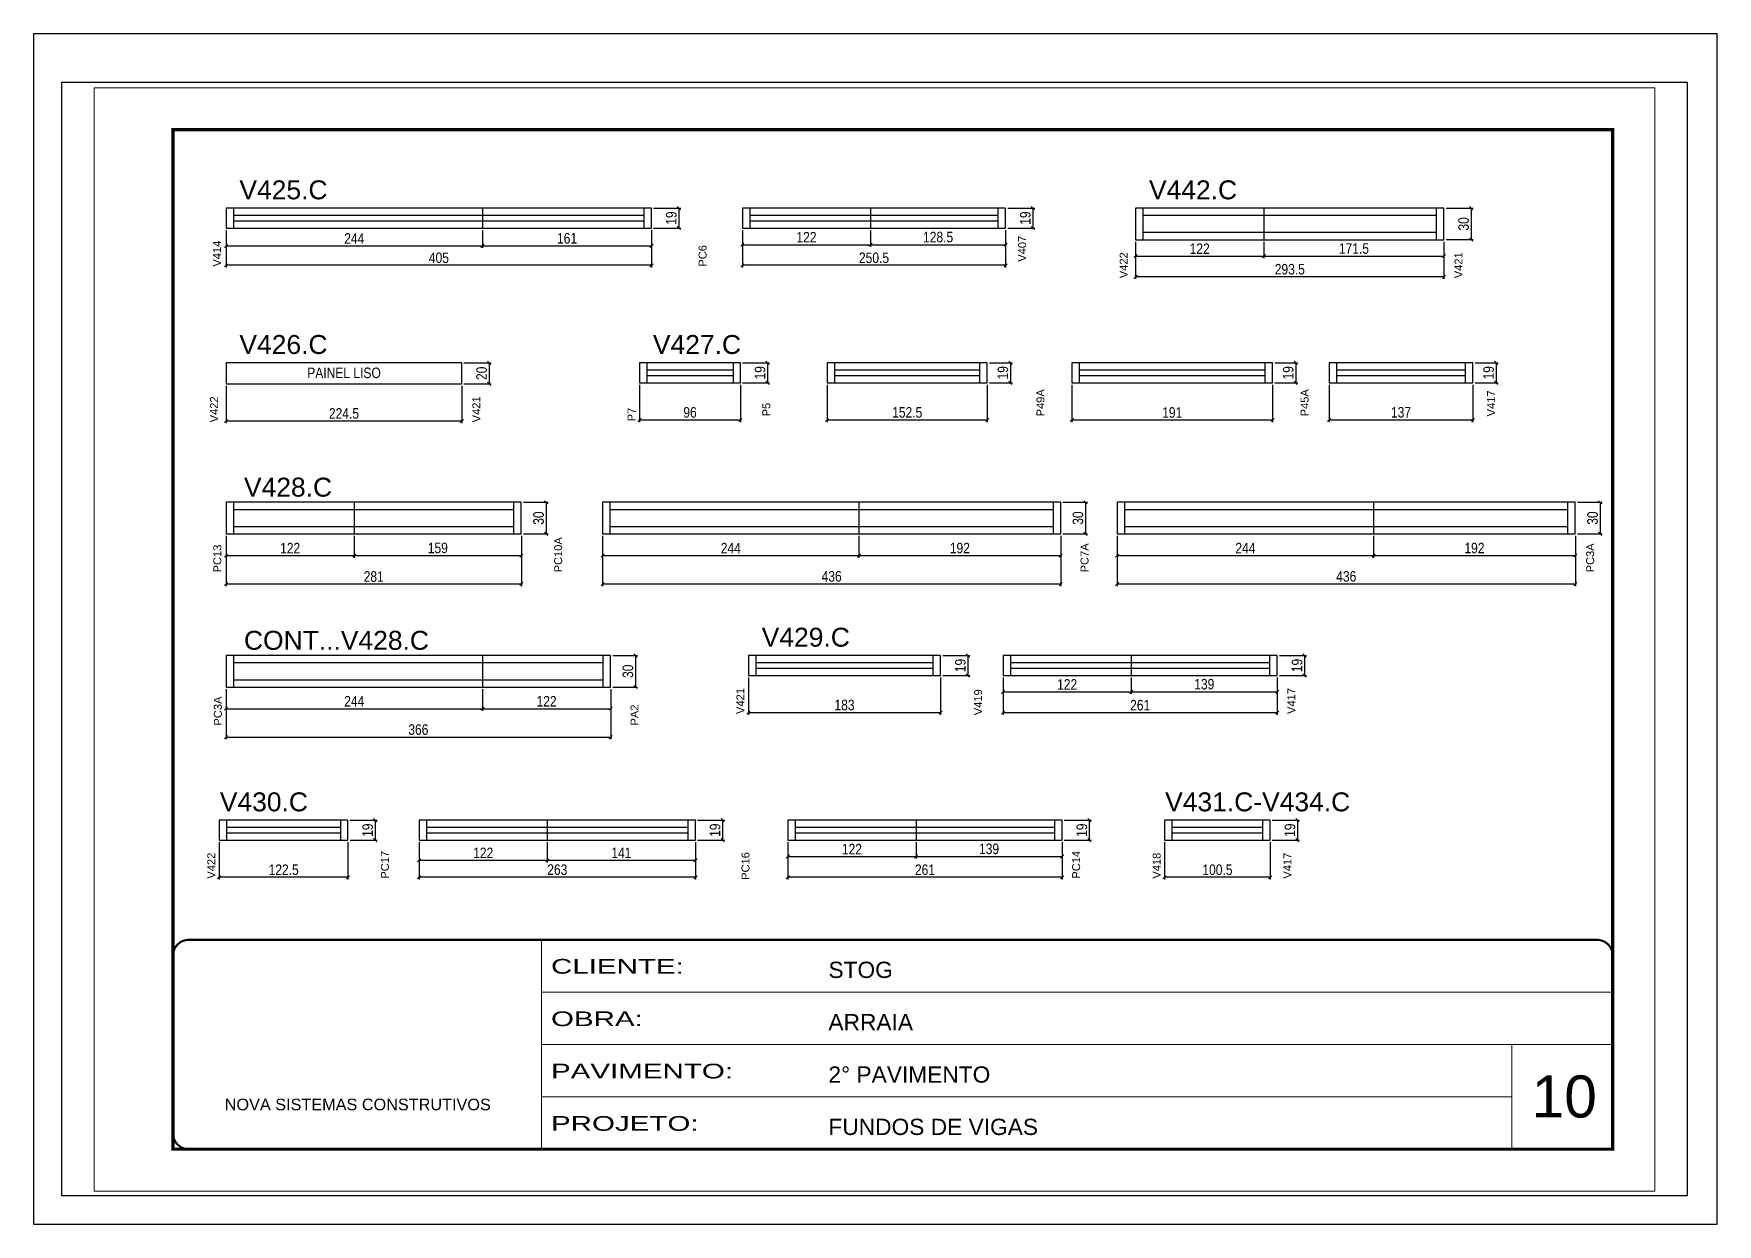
# Paper-space layout '01 (10)' of a CAD drawing. Extents: x -1 to 296, y 0 to 210.
# The model-space entities are those that its viewports show. They can reach past a viewport. Long polylines and large blocks are cut down to what shows.
import ezdxf

# ---------------------------------------------------------------- set-up
doc = ezdxf.new("R2010")
doc.units = 0
doc.linetypes.add('CONTINUO', pattern=[0])
doc.linetypes.add('DASHED', pattern=[0.75, 0.5, -0.25])
doc.layers.get('0').update_dxf_attribs({"linetype": 'CONTINUOUS'})
doc.layers.get('Defpoints').update_dxf_attribs({"linetype": 'CONTINUOUS'})
for name, color, linetype, lineweight in [('CARIMBO', 255, 'CONTINUOUS', 9), ('Folhas', 255, 'CONTINUOUS', 9), ('SARRAFO DE PRESSAO', 251, 'DASHED', 9)]:
    doc.layers.add(name, color=color, linetype=linetype, lineweight=lineweight)
for name, color, linetype in [('COTA', 241, 'CONTINUOUS'), ('NOMENCLATURA', 7, 'CONTINUOUS'), ('Painéis', 200, 'CONTINUOUS'), ('SARR_2.2x7', 40, 'CONTINUOUS')]:
    doc.layers.add(name, color=color, linetype=linetype)
doc.styles.add('ARIAL', font='arial.ttf')
doc.styles.add('COTA TECNICA', font='techl___.ttf', dxfattribs={"height": 10})
doc.styles.add('Tecnologia', font='')
doc.styles.get('Tecnologia').set_extended_font_data('Forgotten Futurist')
doc.dimstyles.new('PAINEL', dxfattribs={"dimtxt": 10, "dimasz": 3, "dimexe": 3, "dimexo": 3, "dimgap": 3, "dimtad": 1, "dimdec": 1, "dimzin": 12, "dimdsep": 46, "dimtxsty": 'COTA TECNICA', "dimblk1": 'OBLIQUE', "dimblk2": 'OBLIQUE', "dimsah": 1, "dimcen": 0.9, "dimclrd": 4, "dimclre": 4, "dimclrt": 240, "dimadec": 1, "dimazin": 3, "dimtfac": 1, "dimtdec": 1, "dimtmove": 0, "dimatfit": 3, "dimfxl": 1, "dimtolj": 1, "dimtzin": 12, "dimarcsym": 0})

psp = doc.layouts.new('01 (10)')

msp = doc.modelspace()

# ---------------------------------------------------------------- texts
at = {"layer": 'CARIMBO', "style": 'ARIAL'}
msp.add_text('10', height=40, dxfattribs=at).set_placement((7225.07, 11119.55))
at = {"layer": 'COTA', "color": 240, "linetype": 'Continuous', "insert": (6094.94, 11827.99), "char_height": 10, "attachment_point": 5, "style": 'COTA TECNICA'}
msp.add_mtext('\\A1;PAINEL LISO', dxfattribs=at)
at = {"layer": 'NOMENCLATURA', "linetype": 'Continuous', "style": 'ARIAL'}
for s, p in [('V425.C', (5995.39, 11993.19)), ('V442.C', (6860.96, 11993.19)), ('V426.C', (5995.39, 11846.04)), ('V427.C', (6388.89, 11846.04)), ('V428.C', (5999.73, 11710.31)), ('V429.C', (6492.45, 11567.54)), ('CONT...V428.C', (5999.73, 11564.57)), ('V430.C', (5976.77, 11410.87)), ('V431.C-V434.C', (6876.36, 11410.87))]:
    msp.add_text(s, height=18, dxfattribs=at).set_placement(p)
for s, p in [('V414', (5977.85, 11929.1)), ('V407', (6744.03, 11933.77)), ('PC6', (6439.93, 11929.1)), ('V422', (6840.63, 11918.1)), ('V421', (7159.25, 11918.1)), ('P49A', (6761.45, 11786.62)), ('P45A', (7012.84, 11786.62)), ('V417', (7190.33, 11786.62)), ('V422', (5975.05, 11780.95)), ('V421', (6224.67, 11780.95)), ('P7', (6372.36, 11781.95)), ('P5', (6500.59, 11786.62)), ('PC13', (5978.17, 11638.2)), ('PC10A', (6302.53, 11638.2)), ('PC7A', (6803.43, 11638.2)), ('PC3A', (7284.59, 11638.2)), ('PC3A', (5978.63, 11492.46)), ('V421', (6475.92, 11503.46)), ('V419', (6702.09, 11502.31)), ('V417', (7000.22, 11503.46)), ('PA2', (6375.15, 11492.46)), ('V422', (5972.42, 11346.78)), ('PC17', (6137.65, 11346.78)), ('PC16', (6480.77, 11345.63)), ('PC14', (6795.43, 11346.78)), ('V418', (6872.01, 11346.78)), ('V417', (6996.51, 11346.78))]:
    msp.add_text(s, height=7.567, rotation=90, dxfattribs=at).set_placement(p)

# ---------------------------------------------------------------- blocks, each defined once
blk = doc.blocks.new('9999999999')
at = {"color": 30, "linetype": 'CONTINUO'}
for p, q in [((98564.6, 34230.2), (98564.6, 34429.4)), ((98564.6, 34379.6), (99584, 34379.6)), ((98564.6, 34329.8), (99488, 34329.8)), ((99584, 34329.8), (99488, 34329.8)), ((99488, 34329.8), (99488, 34230.2)), ((98564.6, 34280), (99488, 34280))]:
    blk.add_line(p, q, dxfattribs=at)
at = {"color": 30, "linetype": 'CONTINUO', "const_width": 2}
blk.add_lwpolyline([(99584, 34230.2), (99584, 34414.4, 0.414214), (99569, 34429.4), (98229, 34429.4, 0.414214), (98214, 34414.4), (98214, 34245.2, 0.414214), (98229, 34230.2), (99584, 34230.2)], format="xyb", dxfattribs=at)
at = {"layer": 'Folhas'}
blk.add_lwpolyline([(98139, 34190.2), (99624, 34190.2), (99624, 35240.2), (98139, 35240.2)], close=True, dxfattribs=at)
at = {"layer": 'Folhas', "color": 30, "const_width": 3}
blk.add_lwpolyline([(98214, 34230.2), (99584, 34230.2), (99584, 35200.2), (98214, 35200.2)], close=True, dxfattribs=at)
at = {"color": 7, "linetype": 'Continuous', "ltscale": 5, "style": 'ARIAL'}
for s, height, p in [('STOG', 15.48, (98837.7, 34393.1)), ('ARRAIA', 15.48, (98837.7, 34343.3)), ('2° PAVIMENTO', 15.483, (98837.7, 34293.5)), ('NOVA SISTEMAS CONSTRUTIVOS', 11.059, (98263.2, 34267.2)), ('FUNDOS DE VIGAS', 15.483, (98837.7, 34243.7))]:
    blk.add_text(s, height=height, dxfattribs=at).set_placement(p)
at = {"layer": 'Folhas', "color": 7, "style": 'Tecnologia', "width": 1.5}
for s, p in [('CLIENTE:', (98573.7, 34397.2)), ('OBRA:', (98573.7, 34347.3)), ('PAVIMENTO:', (98573.7, 34297.5)), ('PROJETO:', (98573.7, 34247.7))]:
    blk.add_text(s, height=14, dxfattribs=at).set_placement(p)
blk = doc.blocks.new('_Oblique')
at = {"color": 0, "linetype": 'ByBlock', "lineweight": -2}
blk.add_line((-0.5, -0.5), (0.5, 0.5), dxfattribs=at)
blk = doc.blocks.new('*D167')
at = {"layer": 'COTA', "color": 4, "linetype": 'Continuous', "lineweight": -2, "transparency": 16777216}
for p, q in [((6389.6, 11984.8), (6415.5, 11984.8)), ((6413.5, 11984.8), (6413.5, 11965.8)), ((6389.6, 11965.8), (6415.5, 11965.8))]:
    blk.add_line(p, q, dxfattribs=at)
at = {"layer": 'Defpoints', "color": 0, "linetype": 'Continuous', "transparency": 16777216}
for p in [(6387.6, 11984.8), (6387.6, 11965.8), (6413.5, 11965.8)]:
    blk.add_point(p, dxfattribs=at)
at = {"layer": 'COTA', "color": 4, "linetype": 'Continuous', "lineweight": -2, "transparency": 16777216, "xscale": 3, "yscale": 3, "zscale": 3}
for p, rotation in [((6413.5, 11984.8), 90), ((6413.5, 11965.8), 270)]:
    blk.add_blockref('_Oblique', p, dxfattribs=dict(at, rotation=rotation))
at = {"layer": 'COTA', "color": 240, "linetype": 'Continuous', "transparency": 16777216, "insert": (6406.4, 11975.3), "char_height": 10, "attachment_point": 5, "rotation": 90, "style": 'COTA TECNICA'}
blk.add_mtext('\\A1;19', dxfattribs=at)
blk = doc.blocks.new('*D168')
at = {"layer": 'COTA', "color": 4, "linetype": 'Continuous', "lineweight": -2, "transparency": 16777216}
for p, q in [((5982.7, 11963.8), (5982.7, 11928.4)), ((6387.6, 11963.8), (6387.6, 11928.4)), ((6387.6, 11930.4), (5982.7, 11930.4))]:
    blk.add_line(p, q, dxfattribs=at)
at = {"layer": 'Defpoints', "color": 0, "linetype": 'Continuous', "transparency": 16777216}
for p in [(5982.7, 11965.8), (6387.6, 11965.8), (5982.7, 11930.4)]:
    blk.add_point(p, dxfattribs=at)
at = {"layer": 'COTA', "color": 4, "linetype": 'Continuous', "lineweight": -2, "transparency": 16777216, "xscale": 3, "yscale": 3, "zscale": 3, "rotation": 180}
blk.add_blockref('_Oblique', (5982.7, 11930.4), dxfattribs=at)
at = {"layer": 'COTA', "color": 4, "linetype": 'Continuous', "lineweight": -2, "transparency": 16777216, "xscale": 3, "yscale": 3, "zscale": 3}
blk.add_blockref('_Oblique', (6387.6, 11930.4), dxfattribs=at)
at = {"layer": 'COTA', "color": 240, "linetype": 'Continuous', "transparency": 16777216, "insert": (6185.2, 11937.5), "char_height": 10, "attachment_point": 5, "style": 'COTA TECNICA'}
blk.add_mtext('\\A1;405', dxfattribs=at)
blk = doc.blocks.new('*D169')
at = {"layer": 'COTA', "color": 4, "linetype": 'Continuous', "lineweight": -2, "transparency": 16777216}
for p, q in [((5982.7, 11963.8), (5982.7, 11946.9)), ((6226.7, 11963.8), (6226.7, 11946.9)), ((5982.7, 11948.9), (6226.7, 11948.9))]:
    blk.add_line(p, q, dxfattribs=at)
at = {"layer": 'Defpoints', "color": 0, "linetype": 'Continuous', "transparency": 16777216}
for p in [(5982.7, 11965.8), (6226.7, 11965.8), (6226.7, 11948.9)]:
    blk.add_point(p, dxfattribs=at)
at = {"layer": 'COTA', "color": 4, "linetype": 'Continuous', "lineweight": -2, "transparency": 16777216, "xscale": 3, "yscale": 3, "zscale": 3, "rotation": 180}
blk.add_blockref('_Oblique', (5982.7, 11948.9), dxfattribs=at)
at = {"layer": 'COTA', "color": 4, "linetype": 'Continuous', "lineweight": -2, "transparency": 16777216, "xscale": 3, "yscale": 3, "zscale": 3}
blk.add_blockref('_Oblique', (6226.7, 11948.9), dxfattribs=at)
at = {"layer": 'COTA', "color": 240, "linetype": 'Continuous', "transparency": 16777216, "insert": (6104.7, 11955.9), "char_height": 10, "attachment_point": 5, "style": 'COTA TECNICA'}
blk.add_mtext('\\A1;244', dxfattribs=at)
blk = doc.blocks.new('*D170')
at = {"layer": 'COTA', "color": 4, "linetype": 'Continuous', "lineweight": -2, "transparency": 16777216}
for p, q in [((6226.7, 11963.8), (6226.7, 11946.9)), ((6387.6, 11963.8), (6387.6, 11946.9)), ((6226.7, 11948.9), (6387.6, 11948.9))]:
    blk.add_line(p, q, dxfattribs=at)
at = {"layer": 'Defpoints', "color": 0, "linetype": 'Continuous', "transparency": 16777216}
for p in [(6226.7, 11965.8), (6387.6, 11965.8), (6387.6, 11948.9)]:
    blk.add_point(p, dxfattribs=at)
at = {"layer": 'COTA', "color": 4, "linetype": 'Continuous', "lineweight": -2, "transparency": 16777216, "xscale": 3, "yscale": 3, "zscale": 3, "rotation": 180}
blk.add_blockref('_Oblique', (6226.7, 11948.9), dxfattribs=at)
at = {"layer": 'COTA', "color": 4, "linetype": 'Continuous', "lineweight": -2, "transparency": 16777216, "xscale": 3, "yscale": 3, "zscale": 3}
blk.add_blockref('_Oblique', (6387.6, 11948.9), dxfattribs=at)
at = {"layer": 'COTA', "color": 240, "linetype": 'Continuous', "transparency": 16777216, "insert": (6307.2, 11956), "char_height": 10, "attachment_point": 5, "style": 'COTA TECNICA'}
blk.add_mtext('\\A1;161', dxfattribs=at)
blk = doc.blocks.new('*D171')
at = {"layer": 'COTA', "color": 4, "linetype": 'Continuous', "lineweight": -2, "transparency": 16777216}
for p, q in [((6726.5, 11984.8), (6752.4, 11984.8)), ((6750.4, 11984.8), (6750.4, 11965.8)), ((6726.5, 11965.8), (6752.4, 11965.8))]:
    blk.add_line(p, q, dxfattribs=at)
at = {"layer": 'Defpoints', "color": 0, "linetype": 'Continuous', "transparency": 16777216}
for p in [(6724.5, 11984.8), (6724.5, 11965.8), (6750.4, 11965.8)]:
    blk.add_point(p, dxfattribs=at)
at = {"layer": 'COTA', "color": 4, "linetype": 'Continuous', "lineweight": -2, "transparency": 16777216, "xscale": 3, "yscale": 3, "zscale": 3}
for p, rotation in [((6750.4, 11984.8), 90), ((6750.4, 11965.8), 270)]:
    blk.add_blockref('_Oblique', p, dxfattribs=dict(at, rotation=rotation))
at = {"layer": 'COTA', "color": 240, "linetype": 'Continuous', "transparency": 16777216, "insert": (6743.3, 11975.3), "char_height": 10, "attachment_point": 5, "rotation": 90, "style": 'COTA TECNICA'}
blk.add_mtext('\\A1;19', dxfattribs=at)
blk = doc.blocks.new('*D172')
at = {"layer": 'COTA', "color": 4, "linetype": 'Continuous', "lineweight": -2, "transparency": 16777216}
for p, q in [((6474, 11963.8), (6474, 11928.4)), ((6724.5, 11963.8), (6724.5, 11928.4)), ((6724.5, 11930.4), (6474, 11930.4))]:
    blk.add_line(p, q, dxfattribs=at)
at = {"layer": 'Defpoints', "color": 0, "linetype": 'Continuous', "transparency": 16777216}
for p in [(6474, 11965.8), (6724.5, 11965.8), (6474, 11930.4)]:
    blk.add_point(p, dxfattribs=at)
at = {"layer": 'COTA', "color": 4, "linetype": 'Continuous', "lineweight": -2, "transparency": 16777216, "xscale": 3, "yscale": 3, "zscale": 3, "rotation": 180}
blk.add_blockref('_Oblique', (6474, 11930.4), dxfattribs=at)
at = {"layer": 'COTA', "color": 4, "linetype": 'Continuous', "lineweight": -2, "transparency": 16777216, "xscale": 3, "yscale": 3, "zscale": 3}
blk.add_blockref('_Oblique', (6724.5, 11930.4), dxfattribs=at)
at = {"layer": 'COTA', "color": 240, "linetype": 'Continuous', "transparency": 16777216, "insert": (6599.3, 11937.5), "char_height": 10, "attachment_point": 5, "style": 'COTA TECNICA'}
blk.add_mtext('\\A1;250.5', dxfattribs=at)
blk = doc.blocks.new('*D173')
at = {"layer": 'COTA', "color": 4, "linetype": 'Continuous', "lineweight": -2, "transparency": 16777216}
for p, q in [((6474, 11963.8), (6474, 11948)), ((6596, 11963.8), (6596, 11948)), ((6474, 11950), (6596, 11950))]:
    blk.add_line(p, q, dxfattribs=at)
at = {"layer": 'Defpoints', "color": 0, "linetype": 'Continuous', "transparency": 16777216}
for p in [(6474, 11965.8), (6596, 11965.8), (6596, 11950)]:
    blk.add_point(p, dxfattribs=at)
at = {"layer": 'COTA', "color": 4, "linetype": 'Continuous', "lineweight": -2, "transparency": 16777216, "xscale": 3, "yscale": 3, "zscale": 3, "rotation": 180}
blk.add_blockref('_Oblique', (6474, 11950), dxfattribs=at)
at = {"layer": 'COTA', "color": 4, "linetype": 'Continuous', "lineweight": -2, "transparency": 16777216, "xscale": 3, "yscale": 3, "zscale": 3}
blk.add_blockref('_Oblique', (6596, 11950), dxfattribs=at)
at = {"layer": 'COTA', "color": 240, "linetype": 'Continuous', "transparency": 16777216, "insert": (6535, 11957.1), "char_height": 10, "attachment_point": 5, "style": 'COTA TECNICA'}
blk.add_mtext('\\A1;122', dxfattribs=at)
blk = doc.blocks.new('*D174')
at = {"layer": 'COTA', "color": 4, "linetype": 'Continuous', "lineweight": -2, "transparency": 16777216}
for p, q in [((6596, 11963.8), (6596, 11948)), ((6724.5, 11963.8), (6724.5, 11948)), ((6596, 11950), (6724.5, 11950))]:
    blk.add_line(p, q, dxfattribs=at)
at = {"layer": 'Defpoints', "color": 0, "linetype": 'Continuous', "transparency": 16777216}
for p in [(6596, 11965.8), (6724.5, 11965.8), (6724.5, 11950)]:
    blk.add_point(p, dxfattribs=at)
at = {"layer": 'COTA', "color": 4, "linetype": 'Continuous', "lineweight": -2, "transparency": 16777216, "xscale": 3, "yscale": 3, "zscale": 3, "rotation": 180}
blk.add_blockref('_Oblique', (6596, 11950), dxfattribs=at)
at = {"layer": 'COTA', "color": 4, "linetype": 'Continuous', "lineweight": -2, "transparency": 16777216, "xscale": 3, "yscale": 3, "zscale": 3}
blk.add_blockref('_Oblique', (6724.5, 11950), dxfattribs=at)
at = {"layer": 'COTA', "color": 240, "linetype": 'Continuous', "transparency": 16777216, "insert": (6660.3, 11957.2), "char_height": 10, "attachment_point": 5, "style": 'COTA TECNICA'}
blk.add_mtext('\\A1;128.5', dxfattribs=at)
blk = doc.blocks.new('*D175')
at = {"layer": 'COTA', "color": 4, "linetype": 'Continuous', "lineweight": -2, "transparency": 16777216}
for p, q in [((6209.1, 11837.6), (6235, 11837.6)), ((6233, 11837.6), (6233, 11817.6)), ((6209.1, 11817.6), (6235, 11817.6))]:
    blk.add_line(p, q, dxfattribs=at)
at = {"layer": 'Defpoints', "color": 0, "linetype": 'Continuous', "transparency": 16777216}
for p in [(6207.1, 11837.6), (6207.1, 11817.6), (6233, 11817.6)]:
    blk.add_point(p, dxfattribs=at)
at = {"layer": 'COTA', "color": 4, "linetype": 'Continuous', "lineweight": -2, "transparency": 16777216, "xscale": 3, "yscale": 3, "zscale": 3}
for p, rotation in [((6233, 11837.6), 90), ((6233, 11817.6), 270)]:
    blk.add_blockref('_Oblique', p, dxfattribs=dict(at, rotation=rotation))
at = {"layer": 'COTA', "color": 240, "linetype": 'Continuous', "transparency": 16777216, "insert": (6225.9, 11827.6), "char_height": 10, "attachment_point": 5, "rotation": 90, "style": 'COTA TECNICA'}
blk.add_mtext('\\A1;20', dxfattribs=at)
blk = doc.blocks.new('*D176')
at = {"layer": 'COTA', "color": 4, "linetype": 'Continuous', "lineweight": -2, "transparency": 16777216}
for p, q in [((5982.7, 11815.6), (5982.7, 11780.2)), ((6207.1, 11815.6), (6207.1, 11780.2)), ((6207.1, 11782.2), (5982.7, 11782.2))]:
    blk.add_line(p, q, dxfattribs=at)
at = {"layer": 'Defpoints', "color": 0, "linetype": 'Continuous', "transparency": 16777216}
for p in [(5982.7, 11817.6), (6207.1, 11817.6), (5982.7, 11782.2)]:
    blk.add_point(p, dxfattribs=at)
at = {"layer": 'COTA', "color": 4, "linetype": 'Continuous', "lineweight": -2, "transparency": 16777216, "xscale": 3, "yscale": 3, "zscale": 3, "rotation": 180}
blk.add_blockref('_Oblique', (5982.7, 11782.2), dxfattribs=at)
at = {"layer": 'COTA', "color": 4, "linetype": 'Continuous', "lineweight": -2, "transparency": 16777216, "xscale": 3, "yscale": 3, "zscale": 3}
blk.add_blockref('_Oblique', (6207.1, 11782.2), dxfattribs=at)
at = {"layer": 'COTA', "color": 240, "linetype": 'Continuous', "transparency": 16777216, "insert": (6094.9, 11789.4), "char_height": 10, "attachment_point": 5, "style": 'COTA TECNICA'}
blk.add_mtext('\\A1;224.5', dxfattribs=at)
blk = doc.blocks.new('*D177')
at = {"layer": 'COTA', "color": 4, "linetype": 'Continuous', "lineweight": -2, "transparency": 16777216}
for p, q in [((5982.7, 11672.9), (5982.7, 11652.2)), ((6104.7, 11672.9), (6104.7, 11652.2)), ((5982.7, 11654.2), (6104.7, 11654.2))]:
    blk.add_line(p, q, dxfattribs=at)
at = {"layer": 'Defpoints', "color": 0, "linetype": 'Continuous', "transparency": 16777216}
for p in [(5982.7, 11674.9), (6104.7, 11674.9), (6104.7, 11654.2)]:
    blk.add_point(p, dxfattribs=at)
at = {"layer": 'COTA', "color": 4, "linetype": 'Continuous', "lineweight": -2, "transparency": 16777216, "xscale": 3, "yscale": 3, "zscale": 3, "rotation": 180}
blk.add_blockref('_Oblique', (5982.7, 11654.2), dxfattribs=at)
at = {"layer": 'COTA', "color": 4, "linetype": 'Continuous', "lineweight": -2, "transparency": 16777216, "xscale": 3, "yscale": 3, "zscale": 3}
blk.add_blockref('_Oblique', (6104.7, 11654.2), dxfattribs=at)
at = {"layer": 'COTA', "color": 240, "linetype": 'Continuous', "transparency": 16777216, "insert": (6043.7, 11661.3), "char_height": 10, "attachment_point": 5, "style": 'COTA TECNICA'}
blk.add_mtext('\\A1;122', dxfattribs=at)
blk = doc.blocks.new('*D178')
at = {"layer": 'COTA', "color": 4, "linetype": 'Continuous', "lineweight": -2, "transparency": 16777216}
for p, q in [((6104.7, 11672.9), (6104.7, 11652.2)), ((6263.7, 11672.9), (6263.7, 11652.2)), ((6104.7, 11654.2), (6263.7, 11654.2))]:
    blk.add_line(p, q, dxfattribs=at)
at = {"layer": 'Defpoints', "color": 0, "linetype": 'Continuous', "transparency": 16777216}
for p in [(6104.7, 11674.9), (6263.7, 11674.9), (6263.7, 11654.2)]:
    blk.add_point(p, dxfattribs=at)
at = {"layer": 'COTA', "color": 4, "linetype": 'Continuous', "lineweight": -2, "transparency": 16777216, "xscale": 3, "yscale": 3, "zscale": 3, "rotation": 180}
blk.add_blockref('_Oblique', (6104.7, 11654.2), dxfattribs=at)
at = {"layer": 'COTA', "color": 4, "linetype": 'Continuous', "lineweight": -2, "transparency": 16777216, "xscale": 3, "yscale": 3, "zscale": 3}
blk.add_blockref('_Oblique', (6263.7, 11654.2), dxfattribs=at)
at = {"layer": 'COTA', "color": 240, "linetype": 'Continuous', "transparency": 16777216, "insert": (6184.2, 11661.4), "char_height": 10, "attachment_point": 5, "style": 'COTA TECNICA'}
blk.add_mtext('\\A1;159', dxfattribs=at)
blk = doc.blocks.new('*D179')
at = {"layer": 'COTA', "color": 4, "linetype": 'Continuous', "lineweight": -2, "transparency": 16777216}
for p, q in [((5982.7, 11672.9), (5982.7, 11625.2)), ((6263.7, 11672.9), (6263.7, 11625.2)), ((5982.7, 11627.2), (6263.7, 11627.2))]:
    blk.add_line(p, q, dxfattribs=at)
at = {"layer": 'Defpoints', "color": 0, "linetype": 'Continuous', "transparency": 16777216}
for p in [(5982.7, 11674.9), (6263.7, 11674.9), (6263.7, 11627.2)]:
    blk.add_point(p, dxfattribs=at)
at = {"layer": 'COTA', "color": 4, "linetype": 'Continuous', "lineweight": -2, "transparency": 16777216, "xscale": 3, "yscale": 3, "zscale": 3, "rotation": 180}
blk.add_blockref('_Oblique', (5982.7, 11627.2), dxfattribs=at)
at = {"layer": 'COTA', "color": 4, "linetype": 'Continuous', "lineweight": -2, "transparency": 16777216, "xscale": 3, "yscale": 3, "zscale": 3}
blk.add_blockref('_Oblique', (6263.7, 11627.2), dxfattribs=at)
at = {"layer": 'COTA', "color": 240, "linetype": 'Continuous', "transparency": 16777216, "insert": (6123.2, 11634.2), "char_height": 10, "attachment_point": 5, "style": 'COTA TECNICA'}
blk.add_mtext('\\A1;281', dxfattribs=at)
blk = doc.blocks.new('*D180')
at = {"layer": 'COTA', "color": 4, "linetype": 'Continuous', "lineweight": -2, "transparency": 16777216}
for p, q in [((6265.7, 11704.9), (6289.3, 11704.9)), ((6287.3, 11704.9), (6287.3, 11674.9)), ((6265.7, 11674.9), (6289.3, 11674.9))]:
    blk.add_line(p, q, dxfattribs=at)
at = {"layer": 'Defpoints', "color": 0, "linetype": 'Continuous', "transparency": 16777216}
for p in [(6263.7, 11704.9), (6263.7, 11674.9), (6287.3, 11674.9)]:
    blk.add_point(p, dxfattribs=at)
at = {"layer": 'COTA', "color": 4, "linetype": 'Continuous', "lineweight": -2, "transparency": 16777216, "xscale": 3, "yscale": 3, "zscale": 3}
for p, rotation in [((6287.3, 11704.9), 90), ((6287.3, 11674.9), 270)]:
    blk.add_blockref('_Oblique', p, dxfattribs=dict(at, rotation=rotation))
at = {"layer": 'COTA', "color": 240, "linetype": 'Continuous', "transparency": 16777216, "insert": (6280.1, 11689.9), "char_height": 10, "attachment_point": 5, "rotation": 90, "style": 'COTA TECNICA'}
blk.add_mtext('\\A1;30', dxfattribs=at)
blk = doc.blocks.new('*D181')
at = {"layer": 'COTA', "color": 4, "linetype": 'Continuous', "lineweight": -2, "transparency": 16777216}
for p, q in [((6341, 11672.9), (6341, 11652.2)), ((6585, 11672.9), (6585, 11652.2)), ((6341, 11654.2), (6585, 11654.2))]:
    blk.add_line(p, q, dxfattribs=at)
at = {"layer": 'Defpoints', "color": 0, "linetype": 'Continuous', "transparency": 16777216}
for p in [(6341, 11674.9), (6585, 11674.9), (6585, 11654.2)]:
    blk.add_point(p, dxfattribs=at)
at = {"layer": 'COTA', "color": 4, "linetype": 'Continuous', "lineweight": -2, "transparency": 16777216, "xscale": 3, "yscale": 3, "zscale": 3, "rotation": 180}
blk.add_blockref('_Oblique', (6341, 11654.2), dxfattribs=at)
at = {"layer": 'COTA', "color": 4, "linetype": 'Continuous', "lineweight": -2, "transparency": 16777216, "xscale": 3, "yscale": 3, "zscale": 3}
blk.add_blockref('_Oblique', (6585, 11654.2), dxfattribs=at)
at = {"layer": 'COTA', "color": 240, "linetype": 'Continuous', "transparency": 16777216, "insert": (6463, 11661.3), "char_height": 10, "attachment_point": 5, "style": 'COTA TECNICA'}
blk.add_mtext('\\A1;244', dxfattribs=at)
blk = doc.blocks.new('*D182')
at = {"layer": 'COTA', "color": 4, "linetype": 'Continuous', "lineweight": -2, "transparency": 16777216}
for p, q in [((6585, 11672.9), (6585, 11652.2)), ((6777, 11672.9), (6777, 11652.2)), ((6585, 11654.2), (6777, 11654.2))]:
    blk.add_line(p, q, dxfattribs=at)
at = {"layer": 'Defpoints', "color": 0, "linetype": 'Continuous', "transparency": 16777216}
for p in [(6585, 11674.9), (6777, 11674.9), (6777, 11654.2)]:
    blk.add_point(p, dxfattribs=at)
at = {"layer": 'COTA', "color": 4, "linetype": 'Continuous', "lineweight": -2, "transparency": 16777216, "xscale": 3, "yscale": 3, "zscale": 3, "rotation": 180}
blk.add_blockref('_Oblique', (6585, 11654.2), dxfattribs=at)
at = {"layer": 'COTA', "color": 4, "linetype": 'Continuous', "lineweight": -2, "transparency": 16777216, "xscale": 3, "yscale": 3, "zscale": 3}
blk.add_blockref('_Oblique', (6777, 11654.2), dxfattribs=at)
at = {"layer": 'COTA', "color": 240, "linetype": 'Continuous', "transparency": 16777216, "insert": (6681, 11661.3), "char_height": 10, "attachment_point": 5, "style": 'COTA TECNICA'}
blk.add_mtext('\\A1;192', dxfattribs=at)
blk = doc.blocks.new('*D183')
at = {"layer": 'COTA', "color": 4, "linetype": 'Continuous', "lineweight": -2, "transparency": 16777216}
for p, q in [((6341, 11672.9), (6341, 11625.2)), ((6777, 11672.9), (6777, 11625.2)), ((6341, 11627.2), (6777, 11627.2))]:
    blk.add_line(p, q, dxfattribs=at)
at = {"layer": 'Defpoints', "color": 0, "linetype": 'Continuous', "transparency": 16777216}
for p in [(6341, 11674.9), (6777, 11674.9), (6777, 11627.2)]:
    blk.add_point(p, dxfattribs=at)
at = {"layer": 'COTA', "color": 4, "linetype": 'Continuous', "lineweight": -2, "transparency": 16777216, "xscale": 3, "yscale": 3, "zscale": 3, "rotation": 180}
blk.add_blockref('_Oblique', (6341, 11627.2), dxfattribs=at)
at = {"layer": 'COTA', "color": 4, "linetype": 'Continuous', "lineweight": -2, "transparency": 16777216, "xscale": 3, "yscale": 3, "zscale": 3}
blk.add_blockref('_Oblique', (6777, 11627.2), dxfattribs=at)
at = {"layer": 'COTA', "color": 240, "linetype": 'Continuous', "transparency": 16777216, "insert": (6559, 11634.4), "char_height": 10, "attachment_point": 5, "style": 'COTA TECNICA'}
blk.add_mtext('\\A1;436', dxfattribs=at)
blk = doc.blocks.new('*D184')
at = {"layer": 'COTA', "color": 4, "linetype": 'Continuous', "lineweight": -2, "transparency": 16777216}
for p, q in [((6779, 11704.9), (6802.6, 11704.9)), ((6800.6, 11704.9), (6800.6, 11674.9)), ((6779, 11674.9), (6802.6, 11674.9))]:
    blk.add_line(p, q, dxfattribs=at)
at = {"layer": 'Defpoints', "color": 0, "linetype": 'Continuous', "transparency": 16777216}
for p in [(6777, 11704.9), (6777, 11674.9), (6800.6, 11674.9)]:
    blk.add_point(p, dxfattribs=at)
at = {"layer": 'COTA', "color": 4, "linetype": 'Continuous', "lineweight": -2, "transparency": 16777216, "xscale": 3, "yscale": 3, "zscale": 3}
for p, rotation in [((6800.6, 11704.9), 90), ((6800.6, 11674.9), 270)]:
    blk.add_blockref('_Oblique', p, dxfattribs=dict(at, rotation=rotation))
at = {"layer": 'COTA', "color": 240, "linetype": 'Continuous', "transparency": 16777216, "insert": (6793.4, 11689.9), "char_height": 10, "attachment_point": 5, "rotation": 90, "style": 'COTA TECNICA'}
blk.add_mtext('\\A1;30', dxfattribs=at)
blk = doc.blocks.new('*D185')
at = {"layer": 'COTA', "color": 4, "linetype": 'Continuous', "lineweight": -2, "transparency": 16777216}
for p, q in [((6830.7, 11672.9), (6830.7, 11652.2)), ((7074.7, 11672.9), (7074.7, 11652.2)), ((6830.7, 11654.2), (7074.7, 11654.2))]:
    blk.add_line(p, q, dxfattribs=at)
at = {"layer": 'Defpoints', "color": 0, "linetype": 'Continuous', "transparency": 16777216}
for p in [(6830.7, 11674.9), (7074.7, 11674.9), (7074.7, 11654.2)]:
    blk.add_point(p, dxfattribs=at)
at = {"layer": 'COTA', "color": 4, "linetype": 'Continuous', "lineweight": -2, "transparency": 16777216, "xscale": 3, "yscale": 3, "zscale": 3, "rotation": 180}
blk.add_blockref('_Oblique', (6830.7, 11654.2), dxfattribs=at)
at = {"layer": 'COTA', "color": 4, "linetype": 'Continuous', "lineweight": -2, "transparency": 16777216, "xscale": 3, "yscale": 3, "zscale": 3}
blk.add_blockref('_Oblique', (7074.7, 11654.2), dxfattribs=at)
at = {"layer": 'COTA', "color": 240, "linetype": 'Continuous', "transparency": 16777216, "insert": (6952.7, 11661.3), "char_height": 10, "attachment_point": 5, "style": 'COTA TECNICA'}
blk.add_mtext('\\A1;244', dxfattribs=at)
blk = doc.blocks.new('*D186')
at = {"layer": 'COTA', "color": 4, "linetype": 'Continuous', "lineweight": -2, "transparency": 16777216}
for p, q in [((7074.7, 11672.9), (7074.7, 11652.2)), ((7266.7, 11672.9), (7266.7, 11652.2)), ((7074.7, 11654.2), (7266.7, 11654.2))]:
    blk.add_line(p, q, dxfattribs=at)
at = {"layer": 'Defpoints', "color": 0, "linetype": 'Continuous', "transparency": 16777216}
for p in [(7074.7, 11674.9), (7266.7, 11674.9), (7266.7, 11654.2)]:
    blk.add_point(p, dxfattribs=at)
at = {"layer": 'COTA', "color": 4, "linetype": 'Continuous', "lineweight": -2, "transparency": 16777216, "xscale": 3, "yscale": 3, "zscale": 3, "rotation": 180}
blk.add_blockref('_Oblique', (7074.7, 11654.2), dxfattribs=at)
at = {"layer": 'COTA', "color": 4, "linetype": 'Continuous', "lineweight": -2, "transparency": 16777216, "xscale": 3, "yscale": 3, "zscale": 3}
blk.add_blockref('_Oblique', (7266.7, 11654.2), dxfattribs=at)
at = {"layer": 'COTA', "color": 240, "linetype": 'Continuous', "transparency": 16777216, "insert": (7170.7, 11661.3), "char_height": 10, "attachment_point": 5, "style": 'COTA TECNICA'}
blk.add_mtext('\\A1;192', dxfattribs=at)
blk = doc.blocks.new('*D187')
at = {"layer": 'COTA', "color": 4, "linetype": 'Continuous', "lineweight": -2, "transparency": 16777216}
for p, q in [((6830.7, 11672.9), (6830.7, 11625.2)), ((7266.7, 11672.9), (7266.7, 11625.2)), ((6830.7, 11627.2), (7266.7, 11627.2))]:
    blk.add_line(p, q, dxfattribs=at)
at = {"layer": 'Defpoints', "color": 0, "linetype": 'Continuous', "transparency": 16777216}
for p in [(6830.7, 11674.9), (7266.7, 11674.9), (7266.7, 11627.2)]:
    blk.add_point(p, dxfattribs=at)
at = {"layer": 'COTA', "color": 4, "linetype": 'Continuous', "lineweight": -2, "transparency": 16777216, "xscale": 3, "yscale": 3, "zscale": 3, "rotation": 180}
blk.add_blockref('_Oblique', (6830.7, 11627.2), dxfattribs=at)
at = {"layer": 'COTA', "color": 4, "linetype": 'Continuous', "lineweight": -2, "transparency": 16777216, "xscale": 3, "yscale": 3, "zscale": 3}
blk.add_blockref('_Oblique', (7266.7, 11627.2), dxfattribs=at)
at = {"layer": 'COTA', "color": 240, "linetype": 'Continuous', "transparency": 16777216, "insert": (7048.7, 11634.4), "char_height": 10, "attachment_point": 5, "style": 'COTA TECNICA'}
blk.add_mtext('\\A1;436', dxfattribs=at)
blk = doc.blocks.new('*D188')
at = {"layer": 'COTA', "color": 4, "linetype": 'Continuous', "lineweight": -2, "transparency": 16777216}
for p, q in [((7268.7, 11704.9), (7292.3, 11704.9)), ((7290.3, 11704.9), (7290.3, 11674.9)), ((7268.7, 11674.9), (7292.3, 11674.9))]:
    blk.add_line(p, q, dxfattribs=at)
at = {"layer": 'Defpoints', "color": 0, "linetype": 'Continuous', "transparency": 16777216}
for p in [(7266.7, 11704.9), (7266.7, 11674.9), (7290.3, 11674.9)]:
    blk.add_point(p, dxfattribs=at)
at = {"layer": 'COTA', "color": 4, "linetype": 'Continuous', "lineweight": -2, "transparency": 16777216, "xscale": 3, "yscale": 3, "zscale": 3}
for p, rotation in [((7290.3, 11704.9), 90), ((7290.3, 11674.9), 270)]:
    blk.add_blockref('_Oblique', p, dxfattribs=dict(at, rotation=rotation))
at = {"layer": 'COTA', "color": 240, "linetype": 'Continuous', "transparency": 16777216, "insert": (7283.1, 11689.9), "char_height": 10, "attachment_point": 5, "rotation": 90, "style": 'COTA TECNICA'}
blk.add_mtext('\\A1;30', dxfattribs=at)
blk = doc.blocks.new('*D189')
at = {"layer": 'COTA', "color": 4, "linetype": 'Continuous', "lineweight": -2, "transparency": 16777216}
for p, q in [((5982.7, 11527.1), (5982.7, 11506.5)), ((6226.7, 11527.1), (6226.7, 11506.5)), ((5982.7, 11508.5), (6226.7, 11508.5))]:
    blk.add_line(p, q, dxfattribs=at)
at = {"layer": 'Defpoints', "color": 0, "linetype": 'Continuous', "transparency": 16777216}
for p in [(5982.7, 11529.1), (6226.7, 11529.1), (6226.7, 11508.5)]:
    blk.add_point(p, dxfattribs=at)
at = {"layer": 'COTA', "color": 4, "linetype": 'Continuous', "lineweight": -2, "transparency": 16777216, "xscale": 3, "yscale": 3, "zscale": 3, "rotation": 180}
blk.add_blockref('_Oblique', (5982.7, 11508.5), dxfattribs=at)
at = {"layer": 'COTA', "color": 4, "linetype": 'Continuous', "lineweight": -2, "transparency": 16777216, "xscale": 3, "yscale": 3, "zscale": 3}
blk.add_blockref('_Oblique', (6226.7, 11508.5), dxfattribs=at)
at = {"layer": 'COTA', "color": 240, "linetype": 'Continuous', "transparency": 16777216, "insert": (6104.7, 11515.6), "char_height": 10, "attachment_point": 5, "style": 'COTA TECNICA'}
blk.add_mtext('\\A1;244', dxfattribs=at)
blk = doc.blocks.new('*D190')
at = {"layer": 'COTA', "color": 4, "linetype": 'Continuous', "lineweight": -2, "transparency": 16777216}
for p, q in [((6226.7, 11527.1), (6226.7, 11506.5)), ((6348.7, 11527.1), (6348.7, 11506.5)), ((6226.7, 11508.5), (6348.7, 11508.5))]:
    blk.add_line(p, q, dxfattribs=at)
at = {"layer": 'Defpoints', "color": 0, "linetype": 'Continuous', "transparency": 16777216}
for p in [(6226.7, 11529.1), (6348.7, 11529.1), (6348.7, 11508.5)]:
    blk.add_point(p, dxfattribs=at)
at = {"layer": 'COTA', "color": 4, "linetype": 'Continuous', "lineweight": -2, "transparency": 16777216, "xscale": 3, "yscale": 3, "zscale": 3, "rotation": 180}
blk.add_blockref('_Oblique', (6226.7, 11508.5), dxfattribs=at)
at = {"layer": 'COTA', "color": 4, "linetype": 'Continuous', "lineweight": -2, "transparency": 16777216, "xscale": 3, "yscale": 3, "zscale": 3}
blk.add_blockref('_Oblique', (6348.7, 11508.5), dxfattribs=at)
at = {"layer": 'COTA', "color": 240, "linetype": 'Continuous', "transparency": 16777216, "insert": (6287.7, 11515.6), "char_height": 10, "attachment_point": 5, "style": 'COTA TECNICA'}
blk.add_mtext('\\A1;122', dxfattribs=at)
blk = doc.blocks.new('*D191')
at = {"layer": 'COTA', "color": 4, "linetype": 'Continuous', "lineweight": -2, "transparency": 16777216}
for p, q in [((5982.7, 11527.1), (5982.7, 11479.4)), ((6348.7, 11527.1), (6348.7, 11479.4)), ((5982.7, 11481.4), (6348.7, 11481.4))]:
    blk.add_line(p, q, dxfattribs=at)
at = {"layer": 'Defpoints', "color": 0, "linetype": 'Continuous', "transparency": 16777216}
for p in [(5982.7, 11529.1), (6348.7, 11529.1), (6348.7, 11481.4)]:
    blk.add_point(p, dxfattribs=at)
at = {"layer": 'COTA', "color": 4, "linetype": 'Continuous', "lineweight": -2, "transparency": 16777216, "xscale": 3, "yscale": 3, "zscale": 3, "rotation": 180}
blk.add_blockref('_Oblique', (5982.7, 11481.4), dxfattribs=at)
at = {"layer": 'COTA', "color": 4, "linetype": 'Continuous', "lineweight": -2, "transparency": 16777216, "xscale": 3, "yscale": 3, "zscale": 3}
blk.add_blockref('_Oblique', (6348.7, 11481.4), dxfattribs=at)
at = {"layer": 'COTA', "color": 240, "linetype": 'Continuous', "transparency": 16777216, "insert": (6165.7, 11488.6), "char_height": 10, "attachment_point": 5, "style": 'COTA TECNICA'}
blk.add_mtext('\\A1;366', dxfattribs=at)
blk = doc.blocks.new('*D192')
at = {"layer": 'COTA', "color": 4, "linetype": 'Continuous', "lineweight": -2, "transparency": 16777216}
for p, q in [((6350.7, 11559.1), (6374.3, 11559.1)), ((6372.3, 11559.1), (6372.3, 11529.1)), ((6350.7, 11529.1), (6374.3, 11529.1))]:
    blk.add_line(p, q, dxfattribs=at)
at = {"layer": 'Defpoints', "color": 0, "linetype": 'Continuous', "transparency": 16777216}
for p in [(6348.7, 11559.1), (6348.7, 11529.1), (6372.3, 11529.1)]:
    blk.add_point(p, dxfattribs=at)
at = {"layer": 'COTA', "color": 4, "linetype": 'Continuous', "lineweight": -2, "transparency": 16777216, "xscale": 3, "yscale": 3, "zscale": 3}
for p, rotation in [((6372.3, 11559.1), 90), ((6372.3, 11529.1), 270)]:
    blk.add_blockref('_Oblique', p, dxfattribs=dict(at, rotation=rotation))
at = {"layer": 'COTA', "color": 240, "linetype": 'Continuous', "transparency": 16777216, "insert": (6365.1, 11544.1), "char_height": 10, "attachment_point": 5, "rotation": 90, "style": 'COTA TECNICA'}
blk.add_mtext('\\A1;30', dxfattribs=at)
blk = doc.blocks.new('*D193')
at = {"layer": 'COTA', "color": 4, "linetype": 'Continuous', "lineweight": -2, "transparency": 16777216}
for p, q in [((6474.1, 11837.6), (6500, 11837.6)), ((6498, 11837.6), (6498, 11818.6)), ((6474.1, 11818.6), (6500, 11818.6))]:
    blk.add_line(p, q, dxfattribs=at)
at = {"layer": 'Defpoints', "color": 0, "linetype": 'Continuous', "transparency": 16777216}
for p in [(6472.1, 11837.6), (6472.1, 11818.6), (6498, 11818.6)]:
    blk.add_point(p, dxfattribs=at)
at = {"layer": 'COTA', "color": 4, "linetype": 'Continuous', "lineweight": -2, "transparency": 16777216, "xscale": 3, "yscale": 3, "zscale": 3}
for p, rotation in [((6498, 11837.6), 90), ((6498, 11818.6), 270)]:
    blk.add_blockref('_Oblique', p, dxfattribs=dict(at, rotation=rotation))
at = {"layer": 'COTA', "color": 240, "linetype": 'Continuous', "transparency": 16777216, "insert": (6490.9, 11828.1), "char_height": 10, "attachment_point": 5, "rotation": 90, "style": 'COTA TECNICA'}
blk.add_mtext('\\A1;19', dxfattribs=at)
blk = doc.blocks.new('*D194')
at = {"layer": 'COTA', "color": 4, "linetype": 'Continuous', "lineweight": -2, "transparency": 16777216}
for p, q in [((6376.2, 11816.6), (6376.2, 11781.2)), ((6472.1, 11816.6), (6472.1, 11781.2)), ((6472.1, 11783.2), (6376.2, 11783.2))]:
    blk.add_line(p, q, dxfattribs=at)
at = {"layer": 'Defpoints', "color": 0, "linetype": 'Continuous', "transparency": 16777216}
for p in [(6376.2, 11818.6), (6472.1, 11818.6), (6376.2, 11783.2)]:
    blk.add_point(p, dxfattribs=at)
at = {"layer": 'COTA', "color": 4, "linetype": 'Continuous', "lineweight": -2, "transparency": 16777216, "xscale": 3, "yscale": 3, "zscale": 3, "rotation": 180}
blk.add_blockref('_Oblique', (6376.2, 11783.2), dxfattribs=at)
at = {"layer": 'COTA', "color": 4, "linetype": 'Continuous', "lineweight": -2, "transparency": 16777216, "xscale": 3, "yscale": 3, "zscale": 3}
blk.add_blockref('_Oblique', (6472.1, 11783.2), dxfattribs=at)
at = {"layer": 'COTA', "color": 240, "linetype": 'Continuous', "transparency": 16777216, "insert": (6424.2, 11790.4), "char_height": 10, "attachment_point": 5, "style": 'COTA TECNICA'}
blk.add_mtext('\\A1;96', dxfattribs=at)
blk = doc.blocks.new('*D195')
at = {"layer": 'COTA', "color": 4, "linetype": 'Continuous', "lineweight": -2, "transparency": 16777216}
for p, q in [((6709.1, 11837.6), (6731.1, 11837.6)), ((6729.1, 11837.6), (6729.1, 11818.6)), ((6709.1, 11818.6), (6731.1, 11818.6))]:
    blk.add_line(p, q, dxfattribs=at)
at = {"layer": 'Defpoints', "color": 0, "linetype": 'Continuous', "transparency": 16777216}
for p in [(6707.1, 11837.6), (6707.1, 11818.6), (6729.1, 11818.6)]:
    blk.add_point(p, dxfattribs=at)
at = {"layer": 'COTA', "color": 4, "linetype": 'Continuous', "lineweight": -2, "transparency": 16777216, "xscale": 3, "yscale": 3, "zscale": 3}
for p, rotation in [((6729.1, 11837.6), 90), ((6729.1, 11818.6), 270)]:
    blk.add_blockref('_Oblique', p, dxfattribs=dict(at, rotation=rotation))
at = {"layer": 'COTA', "color": 240, "linetype": 'Continuous', "transparency": 16777216, "insert": (6722, 11828.1), "char_height": 10, "attachment_point": 5, "rotation": 90, "style": 'COTA TECNICA'}
blk.add_mtext('\\A1;19', dxfattribs=at)
blk = doc.blocks.new('*D196')
at = {"layer": 'COTA', "color": 4, "linetype": 'Continuous', "lineweight": -2, "transparency": 16777216}
for p, q in [((6554.6, 11816.6), (6554.6, 11781.2)), ((6707.1, 11816.6), (6707.1, 11781.2)), ((6707.1, 11783.2), (6554.6, 11783.2))]:
    blk.add_line(p, q, dxfattribs=at)
at = {"layer": 'Defpoints', "color": 0, "linetype": 'Continuous', "transparency": 16777216}
for p in [(6554.6, 11818.6), (6707.1, 11818.6), (6554.6, 11783.2)]:
    blk.add_point(p, dxfattribs=at)
at = {"layer": 'COTA', "color": 4, "linetype": 'Continuous', "lineweight": -2, "transparency": 16777216, "xscale": 3, "yscale": 3, "zscale": 3, "rotation": 180}
blk.add_blockref('_Oblique', (6554.6, 11783.2), dxfattribs=at)
at = {"layer": 'COTA', "color": 4, "linetype": 'Continuous', "lineweight": -2, "transparency": 16777216, "xscale": 3, "yscale": 3, "zscale": 3}
blk.add_blockref('_Oblique', (6707.1, 11783.2), dxfattribs=at)
at = {"layer": 'COTA', "color": 240, "linetype": 'Continuous', "transparency": 16777216, "insert": (6630.9, 11790.4), "char_height": 10, "attachment_point": 5, "style": 'COTA TECNICA'}
blk.add_mtext('\\A1;152.5', dxfattribs=at)
blk = doc.blocks.new('*D197')
at = {"layer": 'COTA', "color": 4, "linetype": 'Continuous', "lineweight": -2, "transparency": 16777216}
for p, q in [((6980.6, 11837.6), (7002.6, 11837.6)), ((7000.6, 11837.6), (7000.6, 11818.6)), ((6980.6, 11818.6), (7002.6, 11818.6))]:
    blk.add_line(p, q, dxfattribs=at)
at = {"layer": 'Defpoints', "color": 0, "linetype": 'Continuous', "transparency": 16777216}
for p in [(6978.6, 11837.6), (6978.6, 11818.6), (7000.6, 11818.6)]:
    blk.add_point(p, dxfattribs=at)
at = {"layer": 'COTA', "color": 4, "linetype": 'Continuous', "lineweight": -2, "transparency": 16777216, "xscale": 3, "yscale": 3, "zscale": 3}
for p, rotation in [((7000.6, 11837.6), 90), ((7000.6, 11818.6), 270)]:
    blk.add_blockref('_Oblique', p, dxfattribs=dict(at, rotation=rotation))
at = {"layer": 'COTA', "color": 240, "linetype": 'Continuous', "transparency": 16777216, "insert": (6993.5, 11828.1), "char_height": 10, "attachment_point": 5, "rotation": 90, "style": 'COTA TECNICA'}
blk.add_mtext('\\A1;19', dxfattribs=at)
blk = doc.blocks.new('*D198')
at = {"layer": 'COTA', "color": 4, "linetype": 'Continuous', "lineweight": -2, "transparency": 16777216}
for p, q in [((6787.6, 11816.6), (6787.6, 11781.2)), ((6978.6, 11816.6), (6978.6, 11781.2)), ((6978.6, 11783.2), (6787.6, 11783.2))]:
    blk.add_line(p, q, dxfattribs=at)
at = {"layer": 'Defpoints', "color": 0, "linetype": 'Continuous', "transparency": 16777216}
for p in [(6787.6, 11818.6), (6978.6, 11818.6), (6787.6, 11783.2)]:
    blk.add_point(p, dxfattribs=at)
at = {"layer": 'COTA', "color": 4, "linetype": 'Continuous', "lineweight": -2, "transparency": 16777216, "xscale": 3, "yscale": 3, "zscale": 3, "rotation": 180}
blk.add_blockref('_Oblique', (6787.6, 11783.2), dxfattribs=at)
at = {"layer": 'COTA', "color": 4, "linetype": 'Continuous', "lineweight": -2, "transparency": 16777216, "xscale": 3, "yscale": 3, "zscale": 3}
blk.add_blockref('_Oblique', (6978.6, 11783.2), dxfattribs=at)
at = {"layer": 'COTA', "color": 240, "linetype": 'Continuous', "transparency": 16777216, "insert": (6883.1, 11790.3), "char_height": 10, "attachment_point": 5, "style": 'COTA TECNICA'}
blk.add_mtext('\\A1;191', dxfattribs=at)
blk = doc.blocks.new('*D199')
at = {"layer": 'COTA', "color": 4, "linetype": 'Continuous', "lineweight": -2, "transparency": 16777216}
for p, q in [((7171.3, 11837.6), (7193.3, 11837.6)), ((7191.3, 11837.6), (7191.3, 11818.6)), ((7171.3, 11818.6), (7193.3, 11818.6))]:
    blk.add_line(p, q, dxfattribs=at)
at = {"layer": 'Defpoints', "color": 0, "linetype": 'Continuous', "transparency": 16777216}
for p in [(7169.3, 11837.6), (7169.3, 11818.6), (7191.3, 11818.6)]:
    blk.add_point(p, dxfattribs=at)
at = {"layer": 'COTA', "color": 4, "linetype": 'Continuous', "lineweight": -2, "transparency": 16777216, "xscale": 3, "yscale": 3, "zscale": 3}
for p, rotation in [((7191.3, 11837.6), 90), ((7191.3, 11818.6), 270)]:
    blk.add_blockref('_Oblique', p, dxfattribs=dict(at, rotation=rotation))
at = {"layer": 'COTA', "color": 240, "linetype": 'Continuous', "transparency": 16777216, "insert": (7184.2, 11828.1), "char_height": 10, "attachment_point": 5, "rotation": 90, "style": 'COTA TECNICA'}
blk.add_mtext('\\A1;19', dxfattribs=at)
blk = doc.blocks.new('*D200')
at = {"layer": 'COTA', "color": 4, "linetype": 'Continuous', "lineweight": -2, "transparency": 16777216}
for p, q in [((7032.3, 11816.6), (7032.3, 11781.2)), ((7169.3, 11816.6), (7169.3, 11781.2)), ((7169.3, 11783.2), (7032.3, 11783.2))]:
    blk.add_line(p, q, dxfattribs=at)
at = {"layer": 'Defpoints', "color": 0, "linetype": 'Continuous', "transparency": 16777216}
for p in [(7032.3, 11818.6), (7169.3, 11818.6), (7032.3, 11783.2)]:
    blk.add_point(p, dxfattribs=at)
at = {"layer": 'COTA', "color": 4, "linetype": 'Continuous', "lineweight": -2, "transparency": 16777216, "xscale": 3, "yscale": 3, "zscale": 3, "rotation": 180}
blk.add_blockref('_Oblique', (7032.3, 11783.2), dxfattribs=at)
at = {"layer": 'COTA', "color": 4, "linetype": 'Continuous', "lineweight": -2, "transparency": 16777216, "xscale": 3, "yscale": 3, "zscale": 3}
blk.add_blockref('_Oblique', (7169.3, 11783.2), dxfattribs=at)
at = {"layer": 'COTA', "color": 240, "linetype": 'Continuous', "transparency": 16777216, "insert": (7100.8, 11790.5), "char_height": 10, "attachment_point": 5, "style": 'COTA TECNICA'}
blk.add_mtext('\\A1;137', dxfattribs=at)
blk = doc.blocks.new('*D201')
at = {"layer": 'COTA', "color": 4, "linetype": 'Continuous', "lineweight": -2, "transparency": 16777216}
for p, q in [((6664.7, 11559.1), (6690.6, 11559.1)), ((6688.6, 11559.1), (6688.6, 11540.1)), ((6664.7, 11540.1), (6690.6, 11540.1))]:
    blk.add_line(p, q, dxfattribs=at)
at = {"layer": 'Defpoints', "color": 0, "linetype": 'Continuous', "transparency": 16777216}
for p in [(6662.7, 11559.1), (6662.7, 11540.1), (6688.6, 11540.1)]:
    blk.add_point(p, dxfattribs=at)
at = {"layer": 'COTA', "color": 4, "linetype": 'Continuous', "lineweight": -2, "transparency": 16777216, "xscale": 3, "yscale": 3, "zscale": 3}
for p, rotation in [((6688.6, 11559.1), 90), ((6688.6, 11540.1), 270)]:
    blk.add_blockref('_Oblique', p, dxfattribs=dict(at, rotation=rotation))
at = {"layer": 'COTA', "color": 240, "linetype": 'Continuous', "transparency": 16777216, "insert": (6681.5, 11549.6), "char_height": 10, "attachment_point": 5, "rotation": 90, "style": 'COTA TECNICA'}
blk.add_mtext('\\A1;19', dxfattribs=at)
blk = doc.blocks.new('*D202')
at = {"layer": 'COTA', "color": 4, "linetype": 'Continuous', "lineweight": -2, "transparency": 16777216}
for p, q in [((6479.7, 11538.1), (6479.7, 11502.7)), ((6662.7, 11538.1), (6662.7, 11502.7)), ((6662.7, 11504.7), (6479.7, 11504.7))]:
    blk.add_line(p, q, dxfattribs=at)
at = {"layer": 'Defpoints', "color": 0, "linetype": 'Continuous', "transparency": 16777216}
for p in [(6479.7, 11540.1), (6662.7, 11540.1), (6479.7, 11504.7)]:
    blk.add_point(p, dxfattribs=at)
at = {"layer": 'COTA', "color": 4, "linetype": 'Continuous', "lineweight": -2, "transparency": 16777216, "xscale": 3, "yscale": 3, "zscale": 3, "rotation": 180}
blk.add_blockref('_Oblique', (6479.7, 11504.7), dxfattribs=at)
at = {"layer": 'COTA', "color": 4, "linetype": 'Continuous', "lineweight": -2, "transparency": 16777216, "xscale": 3, "yscale": 3, "zscale": 3}
blk.add_blockref('_Oblique', (6662.7, 11504.7), dxfattribs=at)
at = {"layer": 'COTA', "color": 240, "linetype": 'Continuous', "transparency": 16777216, "insert": (6571.2, 11512), "char_height": 10, "attachment_point": 5, "style": 'COTA TECNICA'}
blk.add_mtext('\\A1;183', dxfattribs=at)
blk = doc.blocks.new('*D203')
at = {"layer": 'COTA', "color": 4, "linetype": 'Continuous', "lineweight": -2, "transparency": 16777216}
for p, q in [((6985.1, 11559.1), (7011, 11559.1)), ((7009, 11559.1), (7009, 11540.1)), ((6985.1, 11540.1), (7011, 11540.1))]:
    blk.add_line(p, q, dxfattribs=at)
at = {"layer": 'Defpoints', "color": 0, "linetype": 'Continuous', "transparency": 16777216}
for p in [(6983.1, 11559.1), (6983.1, 11540.1), (7009, 11540.1)]:
    blk.add_point(p, dxfattribs=at)
at = {"layer": 'COTA', "color": 4, "linetype": 'Continuous', "lineweight": -2, "transparency": 16777216, "xscale": 3, "yscale": 3, "zscale": 3}
for p, rotation in [((7009, 11559.1), 90), ((7009, 11540.1), 270)]:
    blk.add_blockref('_Oblique', p, dxfattribs=dict(at, rotation=rotation))
at = {"layer": 'COTA', "color": 240, "linetype": 'Continuous', "transparency": 16777216, "insert": (7001.9, 11549.6), "char_height": 10, "attachment_point": 5, "rotation": 90, "style": 'COTA TECNICA'}
blk.add_mtext('\\A1;19', dxfattribs=at)
blk = doc.blocks.new('*D204')
at = {"layer": 'COTA', "color": 4, "linetype": 'Continuous', "lineweight": -2, "transparency": 16777216}
for p, q in [((6722.1, 11538.1), (6722.1, 11502.7)), ((6983.1, 11538.1), (6983.1, 11502.7)), ((6983.1, 11504.7), (6722.1, 11504.7))]:
    blk.add_line(p, q, dxfattribs=at)
at = {"layer": 'Defpoints', "color": 0, "linetype": 'Continuous', "transparency": 16777216}
for p in [(6722.1, 11540.1), (6983.1, 11540.1), (6722.1, 11504.7)]:
    blk.add_point(p, dxfattribs=at)
at = {"layer": 'COTA', "color": 4, "linetype": 'Continuous', "lineweight": -2, "transparency": 16777216, "xscale": 3, "yscale": 3, "zscale": 3, "rotation": 180}
blk.add_blockref('_Oblique', (6722.1, 11504.7), dxfattribs=at)
at = {"layer": 'COTA', "color": 4, "linetype": 'Continuous', "lineweight": -2, "transparency": 16777216, "xscale": 3, "yscale": 3, "zscale": 3}
blk.add_blockref('_Oblique', (6983.1, 11504.7), dxfattribs=at)
at = {"layer": 'COTA', "color": 240, "linetype": 'Continuous', "transparency": 16777216, "insert": (6852.6, 11511.8), "char_height": 10, "attachment_point": 5, "style": 'COTA TECNICA'}
blk.add_mtext('\\A1;261', dxfattribs=at)
blk = doc.blocks.new('*D205')
at = {"layer": 'COTA', "color": 4, "linetype": 'Continuous', "lineweight": -2, "transparency": 16777216}
for p, q in [((6722.1, 11538.1), (6722.1, 11522.5)), ((6844.1, 11538.1), (6844.1, 11522.5)), ((6722.1, 11524.5), (6844.1, 11524.5))]:
    blk.add_line(p, q, dxfattribs=at)
at = {"layer": 'Defpoints', "color": 0, "linetype": 'Continuous', "transparency": 16777216}
for p in [(6722.1, 11540.1), (6844.1, 11540.1), (6844.1, 11524.5)]:
    blk.add_point(p, dxfattribs=at)
at = {"layer": 'COTA', "color": 4, "linetype": 'Continuous', "lineweight": -2, "transparency": 16777216, "xscale": 3, "yscale": 3, "zscale": 3, "rotation": 180}
blk.add_blockref('_Oblique', (6722.1, 11524.5), dxfattribs=at)
at = {"layer": 'COTA', "color": 4, "linetype": 'Continuous', "lineweight": -2, "transparency": 16777216, "xscale": 3, "yscale": 3, "zscale": 3}
blk.add_blockref('_Oblique', (6844.1, 11524.5), dxfattribs=at)
at = {"layer": 'COTA', "color": 240, "linetype": 'Continuous', "transparency": 16777216, "insert": (6783.1, 11531.6), "char_height": 10, "attachment_point": 5, "style": 'COTA TECNICA'}
blk.add_mtext('\\A1;122', dxfattribs=at)
blk = doc.blocks.new('*D206')
at = {"layer": 'COTA', "color": 4, "linetype": 'Continuous', "lineweight": -2, "transparency": 16777216}
for p, q in [((6844.1, 11538.1), (6844.1, 11522.5)), ((6983.1, 11538.1), (6983.1, 11522.5)), ((6844.1, 11524.5), (6983.1, 11524.5))]:
    blk.add_line(p, q, dxfattribs=at)
at = {"layer": 'Defpoints', "color": 0, "linetype": 'Continuous', "transparency": 16777216}
for p in [(6844.1, 11540.1), (6983.1, 11540.1), (6983.1, 11524.5)]:
    blk.add_point(p, dxfattribs=at)
at = {"layer": 'COTA', "color": 4, "linetype": 'Continuous', "lineweight": -2, "transparency": 16777216, "xscale": 3, "yscale": 3, "zscale": 3, "rotation": 180}
blk.add_blockref('_Oblique', (6844.1, 11524.5), dxfattribs=at)
at = {"layer": 'COTA', "color": 4, "linetype": 'Continuous', "lineweight": -2, "transparency": 16777216, "xscale": 3, "yscale": 3, "zscale": 3}
blk.add_blockref('_Oblique', (6983.1, 11524.5), dxfattribs=at)
at = {"layer": 'COTA', "color": 240, "linetype": 'Continuous', "transparency": 16777216, "insert": (6913.6, 11531.8), "char_height": 10, "attachment_point": 5, "style": 'COTA TECNICA'}
blk.add_mtext('\\A1;139', dxfattribs=at)
blk = doc.blocks.new('*D207')
at = {"layer": 'COTA', "color": 4, "linetype": 'Continuous', "lineweight": -2, "transparency": 16777216}
for p, q in [((6780.3, 11402.4), (6806.2, 11402.4)), ((6804.2, 11402.4), (6804.2, 11383.4)), ((6780.3, 11383.4), (6806.2, 11383.4))]:
    blk.add_line(p, q, dxfattribs=at)
at = {"layer": 'Defpoints', "color": 0, "linetype": 'Continuous', "transparency": 16777216}
for p in [(6778.3, 11402.4), (6778.3, 11383.4), (6804.2, 11383.4)]:
    blk.add_point(p, dxfattribs=at)
at = {"layer": 'COTA', "color": 4, "linetype": 'Continuous', "lineweight": -2, "transparency": 16777216, "xscale": 3, "yscale": 3, "zscale": 3}
for p, rotation in [((6804.2, 11402.4), 90), ((6804.2, 11383.4), 270)]:
    blk.add_blockref('_Oblique', p, dxfattribs=dict(at, rotation=rotation))
at = {"layer": 'COTA', "color": 240, "linetype": 'Continuous', "transparency": 16777216, "insert": (6797.1, 11392.9), "char_height": 10, "attachment_point": 5, "rotation": 90, "style": 'COTA TECNICA'}
blk.add_mtext('\\A1;19', dxfattribs=at)
blk = doc.blocks.new('*D208')
at = {"layer": 'COTA', "color": 4, "linetype": 'Continuous', "lineweight": -2, "transparency": 16777216}
for p, q in [((6517.3, 11381.4), (6517.3, 11346.1)), ((6778.3, 11381.4), (6778.3, 11346.1)), ((6778.3, 11348.1), (6517.3, 11348.1))]:
    blk.add_line(p, q, dxfattribs=at)
at = {"layer": 'Defpoints', "color": 0, "linetype": 'Continuous', "transparency": 16777216}
for p in [(6517.3, 11383.4), (6778.3, 11383.4), (6517.3, 11348.1)]:
    blk.add_point(p, dxfattribs=at)
at = {"layer": 'COTA', "color": 4, "linetype": 'Continuous', "lineweight": -2, "transparency": 16777216, "xscale": 3, "yscale": 3, "zscale": 3, "rotation": 180}
blk.add_blockref('_Oblique', (6517.3, 11348.1), dxfattribs=at)
at = {"layer": 'COTA', "color": 4, "linetype": 'Continuous', "lineweight": -2, "transparency": 16777216, "xscale": 3, "yscale": 3, "zscale": 3}
blk.add_blockref('_Oblique', (6778.3, 11348.1), dxfattribs=at)
at = {"layer": 'COTA', "color": 240, "linetype": 'Continuous', "transparency": 16777216, "insert": (6647.8, 11355.2), "char_height": 10, "attachment_point": 5, "style": 'COTA TECNICA'}
blk.add_mtext('\\A1;261', dxfattribs=at)
blk = doc.blocks.new('*D209')
at = {"layer": 'COTA', "color": 4, "linetype": 'Continuous', "lineweight": -2, "transparency": 16777216}
for p, q in [((6517.3, 11381.4), (6517.3, 11365.9)), ((6639.3, 11381.4), (6639.3, 11365.9)), ((6517.3, 11367.9), (6639.3, 11367.9))]:
    blk.add_line(p, q, dxfattribs=at)
at = {"layer": 'Defpoints', "color": 0, "linetype": 'Continuous', "transparency": 16777216}
for p in [(6517.3, 11383.4), (6639.3, 11383.4), (6639.3, 11367.9)]:
    blk.add_point(p, dxfattribs=at)
at = {"layer": 'COTA', "color": 4, "linetype": 'Continuous', "lineweight": -2, "transparency": 16777216, "xscale": 3, "yscale": 3, "zscale": 3, "rotation": 180}
blk.add_blockref('_Oblique', (6517.3, 11367.9), dxfattribs=at)
at = {"layer": 'COTA', "color": 4, "linetype": 'Continuous', "lineweight": -2, "transparency": 16777216, "xscale": 3, "yscale": 3, "zscale": 3}
blk.add_blockref('_Oblique', (6639.3, 11367.9), dxfattribs=at)
at = {"layer": 'COTA', "color": 240, "linetype": 'Continuous', "transparency": 16777216, "insert": (6578.3, 11374.9), "char_height": 10, "attachment_point": 5, "style": 'COTA TECNICA'}
blk.add_mtext('\\A1;122', dxfattribs=at)
blk = doc.blocks.new('*D210')
at = {"layer": 'COTA', "color": 4, "linetype": 'Continuous', "lineweight": -2, "transparency": 16777216}
for p, q in [((6639.3, 11381.4), (6639.3, 11365.9)), ((6778.3, 11381.4), (6778.3, 11365.9)), ((6639.3, 11367.9), (6778.3, 11367.9))]:
    blk.add_line(p, q, dxfattribs=at)
at = {"layer": 'Defpoints', "color": 0, "linetype": 'Continuous', "transparency": 16777216}
for p in [(6639.3, 11383.4), (6778.3, 11383.4), (6778.3, 11367.9)]:
    blk.add_point(p, dxfattribs=at)
at = {"layer": 'COTA', "color": 4, "linetype": 'Continuous', "lineweight": -2, "transparency": 16777216, "xscale": 3, "yscale": 3, "zscale": 3, "rotation": 180}
blk.add_blockref('_Oblique', (6639.3, 11367.9), dxfattribs=at)
at = {"layer": 'COTA', "color": 4, "linetype": 'Continuous', "lineweight": -2, "transparency": 16777216, "xscale": 3, "yscale": 3, "zscale": 3}
blk.add_blockref('_Oblique', (6778.3, 11367.9), dxfattribs=at)
at = {"layer": 'COTA', "color": 240, "linetype": 'Continuous', "transparency": 16777216, "insert": (6708.8, 11375.1), "char_height": 10, "attachment_point": 5, "style": 'COTA TECNICA'}
blk.add_mtext('\\A1;139', dxfattribs=at)
blk = doc.blocks.new('*D211')
at = {"layer": 'COTA', "color": 4, "linetype": 'Continuous', "lineweight": -2, "transparency": 16777216}
for p, q in [((6431.4, 11402.4), (6457.2, 11402.4)), ((6455.2, 11402.4), (6455.2, 11383.4)), ((6431.4, 11383.4), (6457.2, 11383.4))]:
    blk.add_line(p, q, dxfattribs=at)
at = {"layer": 'Defpoints', "color": 0, "linetype": 'Continuous', "transparency": 16777216}
for p in [(6429.4, 11402.4), (6429.4, 11383.4), (6455.2, 11383.4)]:
    blk.add_point(p, dxfattribs=at)
at = {"layer": 'COTA', "color": 4, "linetype": 'Continuous', "lineweight": -2, "transparency": 16777216, "xscale": 3, "yscale": 3, "zscale": 3}
for p, rotation in [((6455.2, 11402.4), 90), ((6455.2, 11383.4), 270)]:
    blk.add_blockref('_Oblique', p, dxfattribs=dict(at, rotation=rotation))
at = {"layer": 'COTA', "color": 240, "linetype": 'Continuous', "transparency": 16777216, "insert": (6448.1, 11392.9), "char_height": 10, "attachment_point": 5, "rotation": 90, "style": 'COTA TECNICA'}
blk.add_mtext('\\A1;19', dxfattribs=at)
blk = doc.blocks.new('*D212')
at = {"layer": 'COTA', "color": 4, "linetype": 'Continuous', "lineweight": -2, "transparency": 16777216}
for p, q in [((6166.4, 11381.4), (6166.4, 11346.1)), ((6429.4, 11381.4), (6429.4, 11346.1)), ((6429.4, 11348.1), (6166.4, 11348.1))]:
    blk.add_line(p, q, dxfattribs=at)
at = {"layer": 'Defpoints', "color": 0, "linetype": 'Continuous', "transparency": 16777216}
for p in [(6166.4, 11383.4), (6429.4, 11383.4), (6166.4, 11348.1)]:
    blk.add_point(p, dxfattribs=at)
at = {"layer": 'COTA', "color": 4, "linetype": 'Continuous', "lineweight": -2, "transparency": 16777216, "xscale": 3, "yscale": 3, "zscale": 3, "rotation": 180}
blk.add_blockref('_Oblique', (6166.4, 11348.1), dxfattribs=at)
at = {"layer": 'COTA', "color": 4, "linetype": 'Continuous', "lineweight": -2, "transparency": 16777216, "xscale": 3, "yscale": 3, "zscale": 3}
blk.add_blockref('_Oblique', (6429.4, 11348.1), dxfattribs=at)
at = {"layer": 'COTA', "color": 240, "linetype": 'Continuous', "transparency": 16777216, "insert": (6297.9, 11355.3), "char_height": 10, "attachment_point": 5, "style": 'COTA TECNICA'}
blk.add_mtext('\\A1;263', dxfattribs=at)
blk = doc.blocks.new('*D213')
at = {"layer": 'COTA', "color": 4, "linetype": 'Continuous', "lineweight": -2, "transparency": 16777216}
for p, q in [((6100.7, 11402.4), (6126.6, 11402.4)), ((6124.6, 11402.4), (6124.6, 11383.4)), ((6100.7, 11383.4), (6126.6, 11383.4))]:
    blk.add_line(p, q, dxfattribs=at)
at = {"layer": 'Defpoints', "color": 0, "linetype": 'Continuous', "transparency": 16777216}
for p in [(6098.7, 11402.4), (6098.7, 11383.4), (6124.6, 11383.4)]:
    blk.add_point(p, dxfattribs=at)
at = {"layer": 'COTA', "color": 4, "linetype": 'Continuous', "lineweight": -2, "transparency": 16777216, "xscale": 3, "yscale": 3, "zscale": 3}
for p, rotation in [((6124.6, 11402.4), 90), ((6124.6, 11383.4), 270)]:
    blk.add_blockref('_Oblique', p, dxfattribs=dict(at, rotation=rotation))
at = {"layer": 'COTA', "color": 240, "linetype": 'Continuous', "transparency": 16777216, "insert": (6117.5, 11392.9), "char_height": 10, "attachment_point": 5, "rotation": 90, "style": 'COTA TECNICA'}
blk.add_mtext('\\A1;19', dxfattribs=at)
blk = doc.blocks.new('*D214')
at = {"layer": 'COTA', "color": 4, "linetype": 'Continuous', "lineweight": -2, "transparency": 16777216}
for p, q in [((5976.2, 11381.4), (5976.2, 11346.1)), ((6098.7, 11381.4), (6098.7, 11346.1)), ((6098.7, 11348.1), (5976.2, 11348.1))]:
    blk.add_line(p, q, dxfattribs=at)
at = {"layer": 'Defpoints', "color": 0, "linetype": 'Continuous', "transparency": 16777216}
for p in [(5976.2, 11383.4), (6098.7, 11383.4), (5976.2, 11348.1)]:
    blk.add_point(p, dxfattribs=at)
at = {"layer": 'COTA', "color": 4, "linetype": 'Continuous', "lineweight": -2, "transparency": 16777216, "xscale": 3, "yscale": 3, "zscale": 3, "rotation": 180}
blk.add_blockref('_Oblique', (5976.2, 11348.1), dxfattribs=at)
at = {"layer": 'COTA', "color": 4, "linetype": 'Continuous', "lineweight": -2, "transparency": 16777216, "xscale": 3, "yscale": 3, "zscale": 3}
blk.add_blockref('_Oblique', (6098.7, 11348.1), dxfattribs=at)
at = {"layer": 'COTA', "color": 240, "linetype": 'Continuous', "transparency": 16777216, "insert": (6037.5, 11355.2), "char_height": 10, "attachment_point": 5, "style": 'COTA TECNICA'}
blk.add_mtext('\\A1;122.5', dxfattribs=at)
blk = doc.blocks.new('*D215')
at = {"layer": 'COTA', "color": 4, "linetype": 'Continuous', "lineweight": -2, "transparency": 16777216}
for p, q in [((6978.3, 11402.4), (7004.2, 11402.4)), ((7002.2, 11402.4), (7002.2, 11383.4)), ((6978.3, 11383.4), (7004.2, 11383.4))]:
    blk.add_line(p, q, dxfattribs=at)
at = {"layer": 'Defpoints', "color": 0, "linetype": 'Continuous', "transparency": 16777216}
for p in [(6976.3, 11402.4), (6976.3, 11383.4), (7002.2, 11383.4)]:
    blk.add_point(p, dxfattribs=at)
at = {"layer": 'COTA', "color": 4, "linetype": 'Continuous', "lineweight": -2, "transparency": 16777216, "xscale": 3, "yscale": 3, "zscale": 3}
for p, rotation in [((7002.2, 11402.4), 90), ((7002.2, 11383.4), 270)]:
    blk.add_blockref('_Oblique', p, dxfattribs=dict(at, rotation=rotation))
at = {"layer": 'COTA', "color": 240, "linetype": 'Continuous', "transparency": 16777216, "insert": (6995.1, 11392.9), "char_height": 10, "attachment_point": 5, "rotation": 90, "style": 'COTA TECNICA'}
blk.add_mtext('\\A1;19', dxfattribs=at)
blk = doc.blocks.new('*D216')
at = {"layer": 'COTA', "color": 4, "linetype": 'Continuous', "lineweight": -2, "transparency": 16777216}
for p, q in [((6875.8, 11381.4), (6875.8, 11346.1)), ((6976.3, 11381.4), (6976.3, 11346.1)), ((6976.3, 11348.1), (6875.8, 11348.1))]:
    blk.add_line(p, q, dxfattribs=at)
at = {"layer": 'Defpoints', "color": 0, "linetype": 'Continuous', "transparency": 16777216}
for p in [(6875.8, 11383.4), (6976.3, 11383.4), (6875.8, 11348.1)]:
    blk.add_point(p, dxfattribs=at)
at = {"layer": 'COTA', "color": 4, "linetype": 'Continuous', "lineweight": -2, "transparency": 16777216, "xscale": 3, "yscale": 3, "zscale": 3, "rotation": 180}
blk.add_blockref('_Oblique', (6875.8, 11348.1), dxfattribs=at)
at = {"layer": 'COTA', "color": 4, "linetype": 'Continuous', "lineweight": -2, "transparency": 16777216, "xscale": 3, "yscale": 3, "zscale": 3}
blk.add_blockref('_Oblique', (6976.3, 11348.1), dxfattribs=at)
at = {"layer": 'COTA', "color": 240, "linetype": 'Continuous', "transparency": 16777216, "insert": (6926.1, 11355.2), "char_height": 10, "attachment_point": 5, "style": 'COTA TECNICA'}
blk.add_mtext('\\A1;100.5', dxfattribs=at)
blk = doc.blocks.new('*D297')
at = {"layer": 'COTA', "color": 4, "linetype": 'Continuous', "lineweight": -2, "transparency": 16777216}
for p, q in [((7143.7, 11984.8), (7169.6, 11984.8)), ((7167.6, 11984.8), (7167.6, 11954.8)), ((7143.7, 11954.8), (7169.6, 11954.8))]:
    blk.add_line(p, q, dxfattribs=at)
at = {"layer": 'Defpoints', "color": 0, "linetype": 'Continuous', "transparency": 16777216}
for p in [(7141.7, 11984.8), (7141.7, 11954.8), (7167.6, 11954.8)]:
    blk.add_point(p, dxfattribs=at)
at = {"layer": 'COTA', "color": 4, "linetype": 'Continuous', "lineweight": -2, "transparency": 16777216, "xscale": 3, "yscale": 3, "zscale": 3}
for p, rotation in [((7167.6, 11984.8), 90), ((7167.6, 11954.8), 270)]:
    blk.add_blockref('_Oblique', p, dxfattribs=dict(at, rotation=rotation))
at = {"layer": 'COTA', "color": 240, "linetype": 'Continuous', "transparency": 16777216, "insert": (7160.4, 11969.8), "char_height": 10, "attachment_point": 5, "rotation": 90, "style": 'COTA TECNICA'}
blk.add_mtext('\\A1;30', dxfattribs=at)
blk = doc.blocks.new('*D298')
at = {"layer": 'COTA', "color": 4, "linetype": 'Continuous', "lineweight": -2, "transparency": 16777216}
for p, q in [((6848.2, 11952.8), (6848.2, 11917.4)), ((7141.7, 11952.8), (7141.7, 11917.4)), ((7141.7, 11919.4), (6848.2, 11919.4))]:
    blk.add_line(p, q, dxfattribs=at)
at = {"layer": 'Defpoints', "color": 0, "linetype": 'Continuous', "transparency": 16777216}
for p in [(6848.2, 11954.8), (7141.7, 11954.8), (6848.2, 11919.4)]:
    blk.add_point(p, dxfattribs=at)
at = {"layer": 'COTA', "color": 4, "linetype": 'Continuous', "lineweight": -2, "transparency": 16777216, "xscale": 3, "yscale": 3, "zscale": 3, "rotation": 180}
blk.add_blockref('_Oblique', (6848.2, 11919.4), dxfattribs=at)
at = {"layer": 'COTA', "color": 4, "linetype": 'Continuous', "lineweight": -2, "transparency": 16777216, "xscale": 3, "yscale": 3, "zscale": 3}
blk.add_blockref('_Oblique', (7141.7, 11919.4), dxfattribs=at)
at = {"layer": 'COTA', "color": 240, "linetype": 'Continuous', "transparency": 16777216, "insert": (6995, 11926.6), "char_height": 10, "attachment_point": 5, "style": 'COTA TECNICA'}
blk.add_mtext('\\A1;293.5', dxfattribs=at)
blk = doc.blocks.new('*D299')
at = {"layer": 'COTA', "color": 4, "linetype": 'Continuous', "lineweight": -2, "transparency": 16777216}
for p, q in [((6848.2, 11952.8), (6848.2, 11937.2)), ((6970.2, 11952.8), (6970.2, 11937.2)), ((6848.2, 11939.2), (6970.2, 11939.2))]:
    blk.add_line(p, q, dxfattribs=at)
at = {"layer": 'Defpoints', "color": 0, "linetype": 'Continuous', "transparency": 16777216}
for p in [(6848.2, 11954.8), (6970.2, 11954.8), (6970.2, 11939.2)]:
    blk.add_point(p, dxfattribs=at)
at = {"layer": 'COTA', "color": 4, "linetype": 'Continuous', "lineweight": -2, "transparency": 16777216, "xscale": 3, "yscale": 3, "zscale": 3, "rotation": 180}
blk.add_blockref('_Oblique', (6848.2, 11939.2), dxfattribs=at)
at = {"layer": 'COTA', "color": 4, "linetype": 'Continuous', "lineweight": -2, "transparency": 16777216, "xscale": 3, "yscale": 3, "zscale": 3}
blk.add_blockref('_Oblique', (6970.2, 11939.2), dxfattribs=at)
at = {"layer": 'COTA', "color": 240, "linetype": 'Continuous', "transparency": 16777216, "insert": (6909.2, 11946.2), "char_height": 10, "attachment_point": 5, "style": 'COTA TECNICA'}
blk.add_mtext('\\A1;122', dxfattribs=at)
blk = doc.blocks.new('*D300')
at = {"layer": 'COTA', "color": 4, "linetype": 'Continuous', "lineweight": -2, "transparency": 16777216}
for p, q in [((6970.2, 11952.8), (6970.2, 11937.2)), ((7141.7, 11952.8), (7141.7, 11937.2)), ((6970.2, 11939.2), (7141.7, 11939.2))]:
    blk.add_line(p, q, dxfattribs=at)
at = {"layer": 'Defpoints', "color": 0, "linetype": 'Continuous', "transparency": 16777216}
for p in [(6970.2, 11954.8), (7141.7, 11954.8), (7141.7, 11939.2)]:
    blk.add_point(p, dxfattribs=at)
at = {"layer": 'COTA', "color": 4, "linetype": 'Continuous', "lineweight": -2, "transparency": 16777216, "xscale": 3, "yscale": 3, "zscale": 3, "rotation": 180}
blk.add_blockref('_Oblique', (6970.2, 11939.2), dxfattribs=at)
at = {"layer": 'COTA', "color": 4, "linetype": 'Continuous', "lineweight": -2, "transparency": 16777216, "xscale": 3, "yscale": 3, "zscale": 3}
blk.add_blockref('_Oblique', (7141.7, 11939.2), dxfattribs=at)
at = {"layer": 'COTA', "color": 240, "linetype": 'Continuous', "transparency": 16777216, "insert": (7056, 11946.3), "char_height": 10, "attachment_point": 5, "style": 'COTA TECNICA'}
blk.add_mtext('\\A1;171.5', dxfattribs=at)
blk = doc.blocks.new('*D301')
at = {"layer": 'COTA', "color": 4, "linetype": 'Continuous', "lineweight": -2, "transparency": 16777216}
for p, q in [((6166.4, 11381.4), (6166.4, 11362.3)), ((6288.4, 11381.4), (6288.4, 11362.3)), ((6166.4, 11364.3), (6288.4, 11364.3))]:
    blk.add_line(p, q, dxfattribs=at)
at = {"layer": 'Defpoints', "color": 0, "linetype": 'Continuous', "transparency": 16777216}
for p in [(6166.4, 11383.4), (6288.4, 11383.4), (6288.4, 11364.3)]:
    blk.add_point(p, dxfattribs=at)
at = {"layer": 'COTA', "color": 4, "linetype": 'Continuous', "lineweight": -2, "transparency": 16777216, "xscale": 3, "yscale": 3, "zscale": 3, "rotation": 180}
blk.add_blockref('_Oblique', (6166.4, 11364.3), dxfattribs=at)
at = {"layer": 'COTA', "color": 4, "linetype": 'Continuous', "lineweight": -2, "transparency": 16777216, "xscale": 3, "yscale": 3, "zscale": 3}
blk.add_blockref('_Oblique', (6288.4, 11364.3), dxfattribs=at)
at = {"layer": 'COTA', "color": 240, "linetype": 'Continuous', "transparency": 16777216, "insert": (6227.4, 11371.3), "char_height": 10, "attachment_point": 5, "style": 'COTA TECNICA'}
blk.add_mtext('\\A1;122', dxfattribs=at)
blk = doc.blocks.new('*D302')
at = {"layer": 'COTA', "color": 4, "linetype": 'Continuous', "lineweight": -2, "transparency": 16777216}
for p, q in [((6288.4, 11381.4), (6288.4, 11362.3)), ((6429.4, 11381.4), (6429.4, 11362.3)), ((6288.4, 11364.3), (6429.4, 11364.3))]:
    blk.add_line(p, q, dxfattribs=at)
at = {"layer": 'Defpoints', "color": 0, "linetype": 'Continuous', "transparency": 16777216}
for p in [(6288.4, 11383.4), (6429.4, 11383.4), (6429.4, 11364.3)]:
    blk.add_point(p, dxfattribs=at)
at = {"layer": 'COTA', "color": 4, "linetype": 'Continuous', "lineweight": -2, "transparency": 16777216, "xscale": 3, "yscale": 3, "zscale": 3, "rotation": 180}
blk.add_blockref('_Oblique', (6288.4, 11364.3), dxfattribs=at)
at = {"layer": 'COTA', "color": 4, "linetype": 'Continuous', "lineweight": -2, "transparency": 16777216, "xscale": 3, "yscale": 3, "zscale": 3}
blk.add_blockref('_Oblique', (6429.4, 11364.3), dxfattribs=at)
at = {"layer": 'COTA', "color": 240, "linetype": 'Continuous', "transparency": 16777216, "insert": (6358.9, 11371.4), "char_height": 10, "attachment_point": 5, "style": 'COTA TECNICA'}
blk.add_mtext('\\A1;141', dxfattribs=at)

# ---------------------------------------------------------------- dimensions: what is measured, and where the dimension line sits
at = {"layer": 'COTA', "linetype": 'Continuous'}
for base, p1, p2, picture, middle in [((6413.51, 11965.77), (6387.64, 11984.77), (6387.64, 11965.77), '*D167', (6406.42, 11975.27)), ((6750.37, 11965.77), (6724.51, 11984.77), (6724.51, 11965.77), '*D171', (6743.29, 11975.27)), ((7167.58, 11954.77), (7141.71, 11984.77), (7141.71, 11954.77), '*D297', (7160.36, 11969.77)), ((6233.01, 11817.62), (6207.14, 11837.62), (6207.14, 11817.62), '*D175', (6225.9, 11827.62)), ((6498.01, 11818.62), (6472.14, 11837.62), (6472.14, 11818.62), '*D193', (6490.92, 11828.12)), ((6729.08, 11818.62), (6707.1, 11837.62), (6707.1, 11818.62), '*D195', (6722, 11828.12)), ((7000.56, 11818.62), (6978.57, 11837.62), (6978.57, 11818.62), '*D197', (6993.47, 11828.12)), ((7191.28, 11818.62), (7169.3, 11837.62), (7169.3, 11818.62), '*D199', (7184.19, 11828.12)), ((6287.32, 11674.87), (6263.68, 11704.87), (6263.68, 11674.87), '*D180', (6280.1, 11689.87)), ((6800.6, 11674.87), (6776.96, 11704.87), (6776.96, 11674.87), '*D184', (6793.38, 11689.87)), ((7290.31, 11674.87), (7266.67, 11704.87), (7266.67, 11674.87), '*D188', (7283.09, 11689.87)), ((6372.32, 11529.13), (6348.68, 11559.13), (6348.68, 11529.13), '*D192', (6365.1, 11544.13)), ((6688.57, 11540.13), (6662.7, 11559.13), (6662.7, 11540.13), '*D201', (6681.48, 11549.63)), ((7008.97, 11540.13), (6983.1, 11559.13), (6983.1, 11540.13), '*D203', (7001.88, 11549.63)), ((6124.57, 11383.45), (6098.7, 11402.45), (6098.7, 11383.45), '*D213', (6117.48, 11392.95)), ((6455.22, 11383.45), (6429.36, 11402.45), (6429.36, 11383.45), '*D211', (6448.14, 11392.95)), ((6804.18, 11383.45), (6778.31, 11402.45), (6778.31, 11383.45), '*D207', (6797.09, 11392.95)), ((7002.16, 11383.45), (6976.29, 11402.45), (6976.29, 11383.45), '*D215', (6995.07, 11392.95))]:
    dim = msp.add_linear_dim(base=base, p1=p1, p2=p2, angle=90, dimstyle='PAINEL', override={"dimexe": 2, "dimexo": 2, "dimgap": 2, "dimadec": 8, "dimtix": 1, "dimatfit": 2, "dimldrblk": 'Oblique'}, dxfattribs=at)
    dim.commit()
    dim.dimension.update_dxf_attribs({"geometry": picture, "text_midpoint": middle})
for base, p1, p2, override, picture, middle in [((5982.67, 11930.39), (6387.64, 11965.77), (5982.67, 11965.77), {"dimexe": 2, "dimexo": 2, "dimgap": 2, "dimadec": 8, "dimtix": 1, "dimatfit": 2, "dimldrblk": 'Oblique'}, '*D168', (6185.16, 11937.5)), ((6226.67, 11948.87), (5982.67, 11965.77), (6226.67, 11965.77), {"dimexe": 2, "dimexo": 2, "dimgap": 2, "dimadec": 8, "dimtix": 1, "dimatfit": 2, "dimldrblk": 'Oblique'}, '*D169', (6104.67, 11955.94)), ((6387.64, 11948.87), (6226.67, 11965.77), (6387.64, 11965.77), {"dimexe": 2, "dimexo": 2, "dimgap": 2, "dimadec": 8, "dimtix": 1, "dimtmove": 1, "dimatfit": 2, "dimldrblk": 'Oblique'}, '*D170', (6307.16, 11955.97)), ((6474.04, 11930.39), (6724.51, 11965.77), (6474.04, 11965.77), {"dimexe": 2, "dimexo": 2, "dimgap": 2, "dimadec": 8, "dimtix": 1, "dimatfit": 2, "dimldrblk": 'Oblique'}, '*D172', (6599.27, 11937.5)), ((6596.04, 11950.02), (6474.04, 11965.77), (6596.04, 11965.77), {"dimexe": 2, "dimexo": 2, "dimgap": 2, "dimadec": 8, "dimtix": 1, "dimatfit": 2, "dimldrblk": 'Oblique'}, '*D173', (6535.04, 11957.08)), ((6724.51, 11950.02), (6596.04, 11965.77), (6724.51, 11965.77), {"dimexe": 2, "dimexo": 2, "dimgap": 2, "dimadec": 8, "dimtix": 1, "dimtmove": 1, "dimatfit": 2, "dimldrblk": 'Oblique'}, '*D174', (6660.27, 11957.15)), ((6848.25, 11919.39), (7141.71, 11954.77), (6848.25, 11954.77), {"dimexe": 2, "dimexo": 2, "dimgap": 2, "dimadec": 8, "dimtix": 1, "dimatfit": 2, "dimldrblk": 'Oblique'}, '*D298', (6994.98, 11926.64)), ((6970.25, 11939.18), (6848.25, 11954.77), (6970.25, 11954.77), {"dimexe": 2, "dimexo": 2, "dimgap": 2, "dimadec": 8, "dimtix": 1, "dimatfit": 2, "dimldrblk": 'Oblique'}, '*D299', (6909.25, 11946.24)), ((7141.71, 11939.18), (6970.25, 11954.77), (7141.71, 11954.77), {"dimexe": 2, "dimexo": 2, "dimgap": 2, "dimadec": 8, "dimtix": 1, "dimtmove": 1, "dimatfit": 2, "dimldrblk": 'Oblique'}, '*D300', (7055.98, 11946.29)), ((5982.67, 11782.24), (6207.14, 11817.62), (5982.67, 11817.62), {"dimexe": 2, "dimexo": 2, "dimgap": 2, "dimadec": 8, "dimtix": 1, "dimatfit": 2, "dimldrblk": 'Oblique'}, '*D176', (6094.91, 11789.35)), ((6376.17, 11783.24), (6472.14, 11818.62), (6376.17, 11818.62), {"dimexe": 2, "dimexo": 2, "dimgap": 2, "dimadec": 8, "dimtix": 1, "dimatfit": 2, "dimldrblk": 'Oblique'}, '*D194', (6424.16, 11790.37)), ((6554.64, 11783.24), (6707.1, 11818.62), (6554.64, 11818.62), {"dimexe": 2, "dimexo": 2, "dimgap": 2, "dimadec": 8, "dimtix": 1, "dimatfit": 2, "dimldrblk": 'Oblique'}, '*D196', (6630.87, 11790.35)), ((6787.61, 11783.24), (6978.57, 11818.62), (6787.61, 11818.62), {"dimexe": 2, "dimexo": 2, "dimgap": 2, "dimadec": 8, "dimtix": 1, "dimatfit": 2, "dimldrblk": 'Oblique'}, '*D198', (6883.09, 11790.33)), ((7032.33, 11783.24), (7169.3, 11818.62), (7032.33, 11818.62), {"dimexe": 2, "dimexo": 2, "dimgap": 2, "dimadec": 8, "dimtix": 1, "dimatfit": 2, "dimldrblk": 'Oblique'}, '*D200', (7100.81, 11790.46)), ((6104.67, 11654.25), (5982.67, 11674.87), (6104.67, 11674.87), {"dimexe": 2, "dimexo": 2, "dimgap": 2, "dimadec": 8, "dimtix": 1, "dimatfit": 2, "dimldrblk": 'Oblique'}, '*D177', (6043.67, 11661.3)), ((6263.68, 11627.15), (5982.67, 11674.87), (6263.68, 11674.87), {"dimexe": 2, "dimexo": 2, "dimgap": 2, "dimadec": 8, "dimtix": 1, "dimtmove": 1, "dimatfit": 2, "dimldrblk": 'Oblique'}, '*D179', (6123.18, 11634.25)), ((6263.68, 11654.25), (6104.67, 11674.87), (6263.68, 11674.87), {"dimexe": 2, "dimexo": 2, "dimgap": 2, "dimadec": 8, "dimtix": 1, "dimtmove": 1, "dimatfit": 2, "dimldrblk": 'Oblique'}, '*D178', (6184.18, 11661.38)), ((6584.96, 11654.25), (6340.96, 11674.87), (6584.96, 11674.87), {"dimexe": 2, "dimexo": 2, "dimgap": 2, "dimadec": 8, "dimtix": 1, "dimatfit": 2, "dimldrblk": 'Oblique'}, '*D181', (6462.96, 11661.32)), ((6776.96, 11627.15), (6340.96, 11674.87), (6776.96, 11674.87), {"dimexe": 2, "dimexo": 2, "dimgap": 2, "dimadec": 8, "dimtix": 1, "dimtmove": 1, "dimatfit": 2, "dimldrblk": 'Oblique'}, '*D183', (6558.96, 11634.37)), ((6776.96, 11654.25), (6584.96, 11674.87), (6776.96, 11674.87), {"dimexe": 2, "dimexo": 2, "dimgap": 2, "dimadec": 8, "dimtix": 1, "dimtmove": 1, "dimatfit": 2, "dimldrblk": 'Oblique'}, '*D182', (6680.96, 11661.33)), ((7074.66, 11654.25), (6830.66, 11674.87), (7074.66, 11674.87), {"dimexe": 2, "dimexo": 2, "dimgap": 2, "dimadec": 8, "dimtix": 1, "dimatfit": 2, "dimldrblk": 'Oblique'}, '*D185', (6952.66, 11661.32)), ((7266.67, 11627.15), (6830.66, 11674.87), (7266.67, 11674.87), {"dimexe": 2, "dimexo": 2, "dimgap": 2, "dimadec": 8, "dimtix": 1, "dimtmove": 1, "dimatfit": 2, "dimldrblk": 'Oblique'}, '*D187', (7048.67, 11634.37)), ((7266.67, 11654.25), (7074.66, 11674.87), (7266.67, 11674.87), {"dimexe": 2, "dimexo": 2, "dimgap": 2, "dimadec": 8, "dimtix": 1, "dimtmove": 1, "dimatfit": 2, "dimldrblk": 'Oblique'}, '*D186', (7170.67, 11661.33)), ((6479.74, 11504.75), (6662.7, 11540.13), (6479.74, 11540.13), {"dimexe": 2, "dimexo": 2, "dimgap": 2, "dimadec": 8, "dimtix": 1, "dimatfit": 2, "dimldrblk": 'Oblique'}, '*D202', (6571.22, 11511.99)), ((6722.13, 11504.75), (6983.1, 11540.13), (6722.13, 11540.13), {"dimexe": 2, "dimexo": 2, "dimgap": 2, "dimadec": 8, "dimtix": 1, "dimatfit": 2, "dimldrblk": 'Oblique'}, '*D204', (6852.61, 11511.85)), ((6844.13, 11524.54), (6722.13, 11540.13), (6844.13, 11540.13), {"dimexe": 2, "dimexo": 2, "dimgap": 2, "dimadec": 8, "dimtix": 1, "dimatfit": 2, "dimldrblk": 'Oblique'}, '*D205', (6783.13, 11531.59)), ((6983.1, 11524.54), (6844.13, 11540.13), (6983.1, 11540.13), {"dimexe": 2, "dimexo": 2, "dimgap": 2, "dimadec": 8, "dimtix": 1, "dimtmove": 1, "dimatfit": 2, "dimldrblk": 'Oblique'}, '*D206', (6913.61, 11531.78)), ((6226.67, 11508.5), (5982.67, 11529.13), (6226.67, 11529.13), {"dimexe": 2, "dimexo": 2, "dimgap": 2, "dimadec": 8, "dimtix": 1, "dimatfit": 2, "dimldrblk": 'Oblique'}, '*D189', (6104.67, 11515.58)), ((6348.68, 11481.41), (5982.67, 11529.13), (6348.68, 11529.13), {"dimexe": 2, "dimexo": 2, "dimgap": 2, "dimadec": 8, "dimtix": 1, "dimtmove": 1, "dimatfit": 2, "dimldrblk": 'Oblique'}, '*D191', (6165.68, 11488.63)), ((6348.68, 11508.5), (6226.67, 11529.13), (6348.68, 11529.13), {"dimexe": 2, "dimexo": 2, "dimgap": 2, "dimadec": 8, "dimtix": 1, "dimtmove": 1, "dimatfit": 2, "dimldrblk": 'Oblique'}, '*D190', (6287.68, 11515.56)), ((5976.23, 11348.07), (6098.7, 11383.45), (5976.23, 11383.45), {"dimexe": 2, "dimexo": 2, "dimgap": 2, "dimadec": 8, "dimtix": 1, "dimatfit": 2, "dimldrblk": 'Oblique'}, '*D214', (6037.47, 11355.18)), ((6166.39, 11348.07), (6429.36, 11383.45), (6166.39, 11383.45), {"dimexe": 2, "dimexo": 2, "dimgap": 2, "dimadec": 8, "dimtix": 1, "dimatfit": 2, "dimldrblk": 'Oblique'}, '*D212', (6297.87, 11355.29)), ((6288.39, 11364.29), (6166.39, 11383.45), (6288.39, 11383.45), {"dimexe": 2, "dimexo": 2, "dimgap": 2, "dimadec": 8, "dimtix": 1, "dimatfit": 2, "dimldrblk": 'Oblique'}, '*D301', (6227.39, 11371.34)), ((6429.36, 11364.29), (6288.39, 11383.45), (6429.36, 11383.45), {"dimexe": 2, "dimexo": 2, "dimgap": 2, "dimadec": 8, "dimtix": 1, "dimtmove": 1, "dimatfit": 2, "dimldrblk": 'Oblique'}, '*D302', (6358.87, 11371.36)), ((6517.34, 11348.07), (6778.31, 11383.45), (6517.34, 11383.45), {"dimexe": 2, "dimexo": 2, "dimgap": 2, "dimadec": 8, "dimtix": 1, "dimatfit": 2, "dimldrblk": 'Oblique'}, '*D208', (6647.82, 11355.17)), ((6639.34, 11367.86), (6517.34, 11383.45), (6639.34, 11383.45), {"dimexe": 2, "dimexo": 2, "dimgap": 2, "dimadec": 8, "dimtix": 1, "dimatfit": 2, "dimldrblk": 'Oblique'}, '*D209', (6578.34, 11374.92)), ((6778.31, 11367.86), (6639.34, 11383.45), (6778.31, 11383.45), {"dimexe": 2, "dimexo": 2, "dimgap": 2, "dimadec": 8, "dimtix": 1, "dimtmove": 1, "dimatfit": 2, "dimldrblk": 'Oblique'}, '*D210', (6708.82, 11375.11)), ((6875.83, 11348.07), (6976.29, 11383.45), (6875.83, 11383.45), {"dimexe": 2, "dimexo": 2, "dimgap": 2, "dimadec": 8, "dimtix": 1, "dimatfit": 2, "dimldrblk": 'Oblique'}, '*D216', (6926.06, 11355.18))]:
    dim = msp.add_linear_dim(base=base, p1=p1, p2=p2, dimstyle='PAINEL', override=override, dxfattribs=at)
    dim.commit()
    dim.dimension.update_dxf_attribs({"geometry": picture, "text_midpoint": middle})

# ---------------------------------------------------------------- linework, layer by layer
at = {"layer": 'Painéis', "linetype": 'Continuous'}
for p, q in [((6387.64, 11984.77), (5982.67, 11984.77)), ((5982.67, 11984.77), (5982.67, 11965.77)), ((6226.67, 11984.77), (6226.67, 11965.77)), ((6387.64, 11965.77), (6387.64, 11984.77)), ((6724.51, 11984.77), (6474.04, 11984.77)), ((6474.04, 11984.77), (6474.04, 11965.77)), ((6596.04, 11984.77), (6596.04, 11965.77)), ((6724.51, 11965.77), (6724.51, 11984.77)), ((7141.71, 11984.77), (6848.25, 11984.77)), ((6848.25, 11984.77), (6848.25, 11954.77)), ((6970.25, 11984.77), (6970.25, 11954.77)), ((7141.71, 11954.77), (7141.71, 11984.77)), ((5982.67, 11965.77), (6387.64, 11965.77)), ((6474.04, 11965.77), (6724.51, 11965.77)), ((6848.25, 11954.77), (7141.71, 11954.77)), ((6207.14, 11837.62), (5982.67, 11837.62)), ((5982.67, 11837.62), (5982.67, 11817.62)), ((6207.14, 11817.62), (6207.14, 11837.62)), ((5982.67, 11817.62), (6207.14, 11817.62)), ((6263.68, 11704.87), (5982.67, 11704.87)), ((5982.67, 11704.87), (5982.67, 11674.87)), ((6104.67, 11704.87), (6104.67, 11674.87)), ((6263.68, 11674.87), (6263.68, 11704.87)), ((6776.96, 11704.87), (6340.96, 11704.87)), ((6340.96, 11704.87), (6340.96, 11674.87)), ((6584.96, 11704.87), (6584.96, 11674.87)), ((6776.96, 11674.87), (6776.96, 11704.87)), ((7266.67, 11704.87), (6830.66, 11704.87)), ((6830.66, 11704.87), (6830.66, 11674.87)), ((7074.66, 11704.87), (7074.66, 11674.87)), ((7266.67, 11674.87), (7266.67, 11704.87)), ((5982.67, 11674.87), (6263.68, 11674.87)), ((6340.96, 11674.87), (6776.96, 11674.87)), ((6830.66, 11674.87), (7266.67, 11674.87)), ((6348.68, 11559.13), (5982.67, 11559.13)), ((5982.67, 11559.13), (5982.67, 11529.13)), ((6226.67, 11559.13), (6226.67, 11529.13)), ((6348.68, 11529.13), (6348.68, 11559.13)), ((6983.1, 11559.13), (6722.13, 11559.13)), ((6722.13, 11559.13), (6722.13, 11540.13)), ((6844.13, 11559.13), (6844.13, 11540.13)), ((6983.1, 11540.13), (6983.1, 11559.13)), ((6722.13, 11540.13), (6983.1, 11540.13)), ((5982.67, 11529.13), (6348.68, 11529.13)), ((6429.36, 11402.45), (6166.39, 11402.45)), ((6166.39, 11402.45), (6166.39, 11383.45)), ((6288.39, 11402.45), (6288.39, 11383.45)), ((6429.36, 11383.45), (6429.36, 11402.45)), ((6778.31, 11402.45), (6517.34, 11402.45)), ((6517.34, 11402.45), (6517.34, 11383.45)), ((6639.34, 11402.45), (6639.34, 11383.45)), ((6778.31, 11383.45), (6778.31, 11402.45)), ((6166.39, 11383.45), (6429.36, 11383.45)), ((6517.34, 11383.45), (6778.31, 11383.45))]:
    msp.add_line(p, q, dxfattribs=at)
for points in [[(6376.17, 11818.62), (6472.14, 11818.62), (6472.14, 11837.62), (6376.17, 11837.62)], [(6554.64, 11818.62), (6707.1, 11818.62), (6707.1, 11837.62), (6554.64, 11837.62)], [(6787.61, 11818.62), (6978.57, 11818.62), (6978.57, 11837.62), (6787.61, 11837.62)], [(7032.33, 11818.62), (7169.3, 11818.62), (7169.3, 11837.62), (7032.33, 11837.62)], [(6479.74, 11540.13), (6662.7, 11540.13), (6662.7, 11559.13), (6479.74, 11559.13)], [(5976.23, 11383.45), (6098.7, 11383.45), (6098.7, 11402.45), (5976.23, 11402.45)], [(6875.83, 11383.45), (6976.29, 11383.45), (6976.29, 11402.45), (6875.83, 11402.45)]]:
    msp.add_lwpolyline(points, close=True, dxfattribs=at)
at = {"layer": 'SARR_2.2x7', "ltscale": 25}
for p, q in [((5989.67, 11984.77), (5989.67, 11965.77)), ((6380.64, 11965.77), (6380.64, 11984.77)), ((6481.04, 11984.77), (6481.04, 11965.77)), ((6717.51, 11965.77), (6717.51, 11984.77)), ((6855.25, 11984.77), (6855.25, 11954.77)), ((7134.71, 11954.77), (7134.71, 11984.77)), ((6226.67, 11977.77), (5989.67, 11977.77)), ((5989.67, 11972.77), (6226.67, 11972.77)), ((6380.64, 11977.77), (6226.67, 11977.77)), ((6226.67, 11972.77), (6380.64, 11972.77)), ((6717.51, 11977.77), (6481.04, 11977.77)), ((6481.04, 11972.77), (6717.51, 11972.77)), ((7134.71, 11977.77), (6855.25, 11977.77)), ((6855.25, 11961.77), (7134.71, 11961.77)), ((6383.17, 11837.62), (6383.17, 11818.62)), ((6465.14, 11830.62), (6383.17, 11830.62)), ((6383.17, 11825.62), (6465.14, 11825.62)), ((6465.14, 11837.62), (6465.14, 11818.62)), ((6561.64, 11837.62), (6561.64, 11818.62)), ((6700.1, 11830.62), (6561.64, 11830.62)), ((6561.64, 11825.62), (6700.1, 11825.62)), ((6700.1, 11818.62), (6700.1, 11837.62)), ((6794.61, 11837.62), (6794.61, 11818.62)), ((6971.57, 11830.62), (6794.61, 11830.62)), ((6794.61, 11825.62), (6971.57, 11825.62)), ((6971.57, 11818.62), (6971.57, 11837.62)), ((7039.33, 11837.62), (7039.33, 11818.62)), ((7162.3, 11830.62), (7039.33, 11830.62)), ((7039.33, 11825.62), (7162.3, 11825.62)), ((7162.3, 11818.62), (7162.3, 11837.62)), ((5989.67, 11704.87), (5989.67, 11674.87)), ((6104.67, 11697.87), (5989.67, 11697.87)), ((6256.68, 11697.87), (6104.67, 11697.87)), ((6256.68, 11674.87), (6256.68, 11704.87)), ((6347.96, 11704.87), (6347.96, 11674.87)), ((6584.96, 11697.87), (6347.96, 11697.87)), ((6769.96, 11697.87), (6584.96, 11697.87)), ((6769.96, 11674.87), (6769.96, 11704.87)), ((6837.66, 11704.87), (6837.66, 11674.87)), ((7074.66, 11697.87), (6837.66, 11697.87)), ((7259.67, 11697.87), (7074.66, 11697.87)), ((7259.67, 11674.87), (7259.67, 11704.87)), ((5989.67, 11681.87), (6104.67, 11681.87)), ((6104.67, 11681.87), (6256.68, 11681.87)), ((6347.96, 11681.87), (6584.96, 11681.87)), ((6584.96, 11681.87), (6769.96, 11681.87)), ((6837.66, 11681.87), (7074.66, 11681.87)), ((7074.66, 11681.87), (7259.67, 11681.87)), ((5989.67, 11559.13), (5989.67, 11529.13)), ((6226.67, 11552.13), (5989.67, 11552.13)), ((6341.68, 11552.13), (6226.67, 11552.13)), ((6341.68, 11529.13), (6341.68, 11559.13)), ((6486.74, 11559.13), (6486.74, 11540.13)), ((6655.7, 11552.13), (6486.74, 11552.13)), ((6655.7, 11540.13), (6655.7, 11559.13)), ((6729.13, 11559.13), (6729.13, 11540.13)), ((6976.1, 11552.13), (6729.13, 11552.13)), ((6976.1, 11540.13), (6976.1, 11559.13)), ((5989.67, 11536.13), (6226.67, 11536.13)), ((6226.67, 11536.13), (6341.68, 11536.13)), ((6486.74, 11547.13), (6655.7, 11547.13)), ((6729.13, 11547.13), (6976.1, 11547.13)), ((5983.23, 11402.45), (5983.23, 11383.45)), ((6091.7, 11395.45), (5983.23, 11395.45)), ((6091.7, 11402.45), (6091.7, 11383.45)), ((6173.39, 11402.45), (6173.39, 11383.45)), ((6422.36, 11395.45), (6173.39, 11395.45)), ((6422.36, 11383.45), (6422.36, 11402.45)), ((6524.34, 11402.45), (6524.34, 11383.45)), ((6771.31, 11395.45), (6524.34, 11395.45)), ((6771.31, 11383.45), (6771.31, 11402.45)), ((6882.83, 11402.45), (6882.83, 11383.45)), ((6969.29, 11395.45), (6882.83, 11395.45)), ((6969.29, 11383.45), (6969.29, 11402.45)), ((5983.23, 11390.45), (6091.7, 11390.45)), ((6173.39, 11390.45), (6422.36, 11390.45)), ((6524.34, 11390.45), (6771.31, 11390.45)), ((6882.83, 11390.45), (6969.29, 11390.45))]:
    msp.add_line(p, q, dxfattribs=at)

# ---------------------------------------------------------------- block references
at = {"layer": 'SARRAFO DE PRESSAO', "color": 6, "linetype": 'ByBlock'}
msp.add_blockref('9999999999', (-92281.77, -23140.8), dxfattribs=at)

msp.set_redraw_order([(e.dxf.handle, doc.entitydb.next_handle()) for e in msp.query("TEXT MTEXT ATTDEF DIMENSION ARC_DIMENSION")])  # texts and dimensions are drawn at this point

# ---------------------------------------------------------------- linework, layer by layer
for points in [[(-0.83, -0.24), (296.17, -0.24), (296.17, 209.76), (-0.83, 209.76)], [(290.87, 4.76), (4.17, 4.76), (4.17, 201.19), (290.87, 201.19)]]:
    psp.add_lwpolyline(points, close=True)

# ---------------------------------------------------------------- viewports
at = {"layer": 'Defpoints'}
psp.add_viewport(center=(147.52, 102.98), size=(286.7, 196.4325), view_center_point=(6599.88, 11574.73), view_height=1059.6857, dxfattribs=at)

doc.saveas('drawing.dxf')
